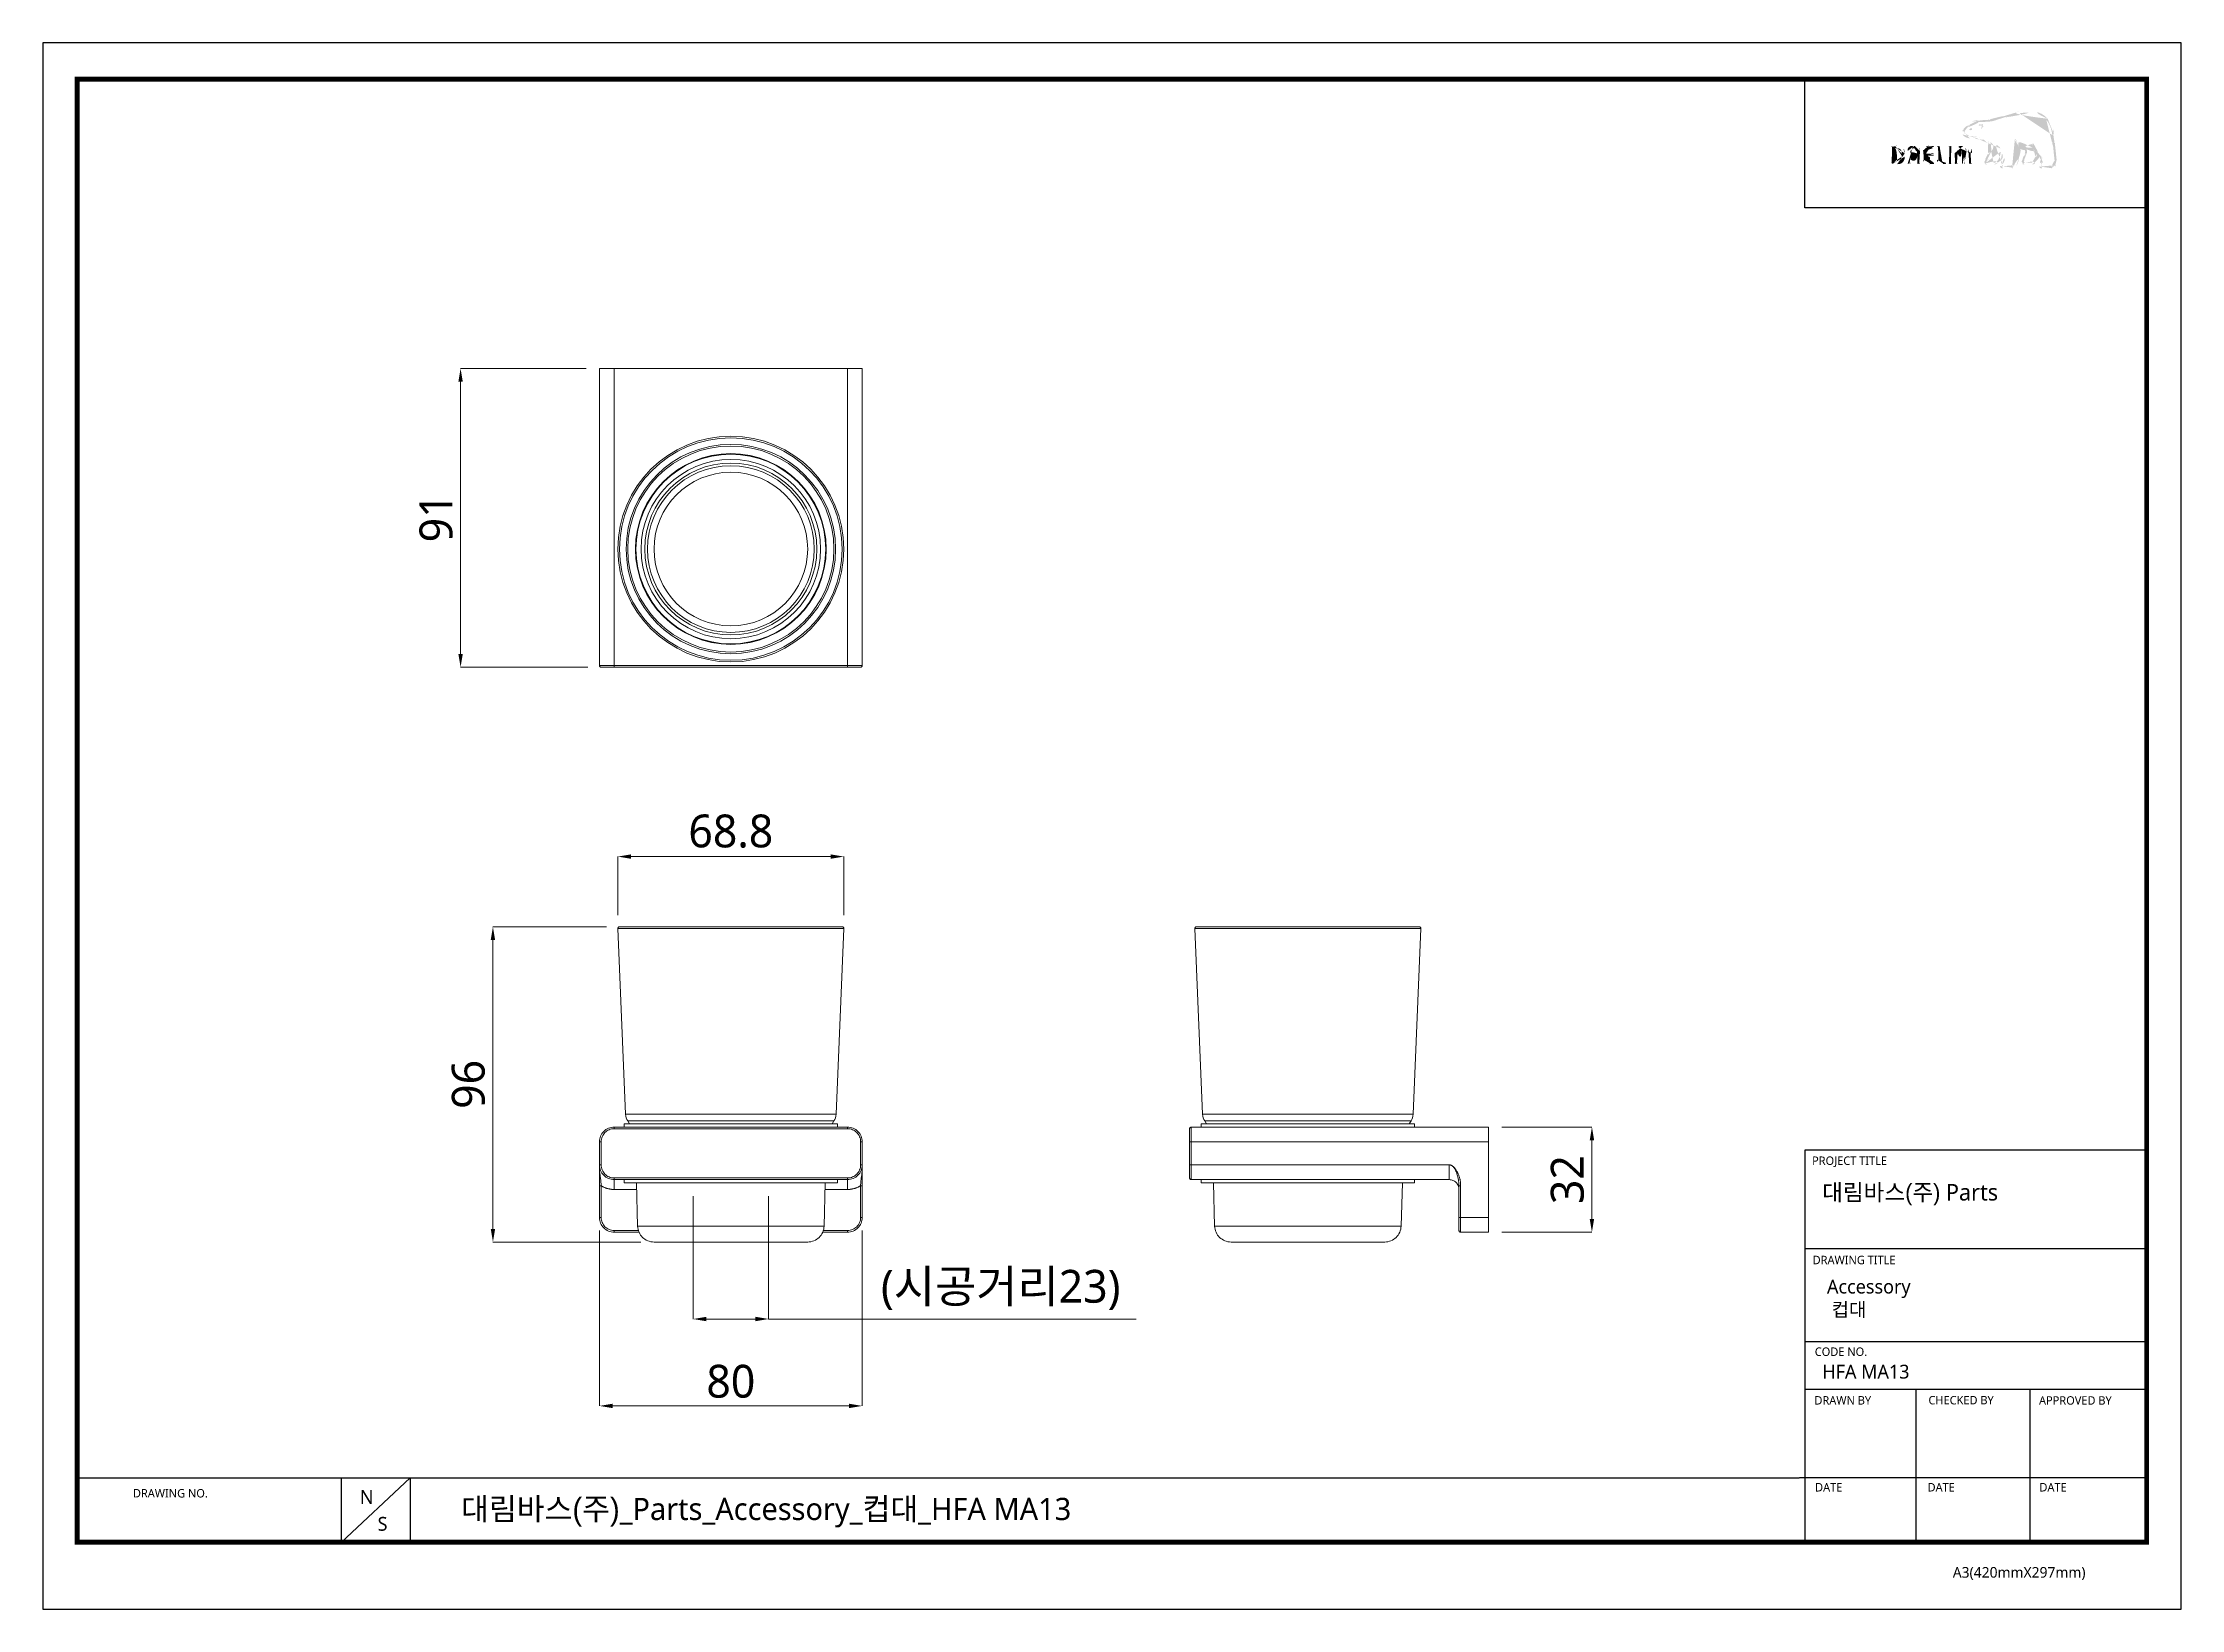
# Model space of a CAD drawing. Extents: x 16296680691 to 16296681342, y -37409617951 to -37409617474.
import ezdxf

# ---------------------------------------------------------------- set-up
doc = ezdxf.new("R2010")
doc.units = 0
doc.header["$LTSCALE"] = 10
doc.header["$MEASUREMENT"] = 0
doc.header["$PDMODE"] = 3
doc.header["$PDSIZE"] = -10
doc.layers.get('0').update_dxf_attribs({"linetype": 'CONTINUOUS'})
doc.layers.get('DEFPOINTS').update_dxf_attribs({"linetype": 'CONTINUOUS'})
doc.layers.add('02___PRT_ALL_AXES', color=7, linetype='CONTINUOUS')
doc.styles.add('Daelim Dimension', font='NanumGothic.ttf')
doc.dimstyles.new('DEFAULT', dxfattribs={"dimscale": 2, "dimtxt": 2, "dimasz": 2, "dimexe": 0, "dimexo": 2, "dimgap": 1, "dimtad": 1, "dimdec": 1, "dimzin": 9, "dimdsep": 46, "dimtxsty": 'Daelim Dimension', "dimcen": 0.5, "dimclrd": 252, "dimclre": 252, "dimclrt": 3, "dimadec": 1, "dimazin": 0, "dimtfac": 1, "dimtdec": 1, "dimtix": 1, "dimtmove": 0, "dimatfit": 3, "dimfxl": 0, "dimtolj": 1, "dimtzin": 1, "dimlwd": 9, "dimlwe": 9, "dimarcsym": 0})

msp = doc.modelspace()

# ---------------------------------------------------------------- texts
at = {"color": 5, "ltscale": 40, "style": 'Daelim Dimension'}
for s, height, p in [('PROJECT TITLE', 2.56901127, (16296681229.52783, -37409617815.290909)), ('DRAWING TITLE', 2.56901127, (16296681229.692539, -37409617845.526787)), ('CODE NO.', 2.5690113, (16296681230.336781, -37409617873.448776)), ('DRAWN BY', 2.5690113, (16296681230.23604, -37409617888.257172)), ('CHECKED BY', 2.5690113, (16296681264.946211, -37409617888.211609)), ('APPROVED BY', 2.56901127, (16296681298.609591, -37409617888.294594)), ('DRAWING NO.', 2.56901127, (16296680718.34115, -37409617916.555511)), ('DATE', 2.5690113, (16296681230.436689, -37409617914.735168)), ('DATE', 2.5690113, (16296681264.673031, -37409617914.735168)), ('DATE', 2.5690113, (16296681298.72773, -37409617914.735168)), ('A3(420mmX297mm)', 3.24237133, (16296681272.35331, -37409617940.978706))]:
    msp.add_text(s, height=height, dxfattribs=at).set_placement(p)
at = {"attachment_point": 1, "style": 'Daelim Dimension'}
for s, insert, char_height, width in [('{\\fGulim|b0|i0|c129|p50;대림바스(주)} Parts', (16296681232.58354, -37409617821.092743), 5.03600079, 80.93992813), (' Accessory\\P  컵대', (16296681232.627979, -37409617850.239182), 4.2041236, 70.7511006), ('HFA MA13', (16296681232.627979, -37409617876.130577), 4.2041236, 70.7511006), ('N', (16296680787.429131, -37409617914.298538), 4.204124, 5.86731056), ('S', (16296680792.83527, -37409617922.476059), 4.204124, 5.86731056)]:
    msp.add_mtext(s, dxfattribs=dict(at, insert=insert, char_height=char_height, width=width))
at = {"color": 2, "insert": (16296680818.240511, -37409617916.666946), "char_height": 6.75662715, "width": 323.90907206, "attachment_point": 1, "style": 'Daelim Dimension'}
msp.add_mtext('{\\fGulim|b0|i0|c129|p50;대림바스(주)}_Parts_Accessory_{\\fGulim|b0|i0|c129|p50;컵대}_HFA MA13', dxfattribs=at)

# ---------------------------------------------------------------- blocks, each defined once
blk = doc.blocks.new('*D0')
at = {"color": 5, "lineweight": 9}
for p, q in [((16296680856.36845, -37409617572.754227), (16296680818.091129, -37409617572.754227)), ((16296680818.091129, -37409617576.754227), (16296680818.091129, -37409617659.754227)), ((16296680856.86845, -37409617663.754227), (16296680818.091129, -37409617663.754227))]:
    blk.add_line(p, q, dxfattribs=at)
at = {"color": 5}
for points in [[(16296680817.424471, -37409617576.754227), (16296680818.757799, -37409617576.754227), (16296680818.091129, -37409617572.754227)], [(16296680817.424471, -37409617659.754227), (16296680818.757799, -37409617659.754227), (16296680818.091129, -37409617663.754227)]]:
    blk.add_solid(points, dxfattribs=at)
at = {"layer": 'DEFPOINTS', "color": 0}
for p in [(16296680860.36845, -37409617572.754227), (16296680818.091129, -37409617663.754227), (16296680860.86845, -37409617663.754227)]:
    blk.add_point(p, dxfattribs=at)
at = {"color": 7, "insert": (16296680810.647631, -37409617618.254219), "char_height": 10, "attachment_point": 5, "rotation": 90, "style": 'Daelim Dimension'}
blk.add_mtext('\\A1;91', dxfattribs=at)
blk = doc.blocks.new('*D1')
at = {"color": 5, "lineweight": 9}
for p, q in [((16296680862.48949, -37409617742.76735), (16296680827.93727, -37409617742.76735)), ((16296680827.93727, -37409617746.76735), (16296680827.93727, -37409617834.76735)), ((16296680872.97867, -37409617838.76735), (16296680827.93727, -37409617838.76735))]:
    blk.add_line(p, q, dxfattribs=at)
at = {"color": 5}
for points in [[(16296680827.2706, -37409617746.76735), (16296680828.60393, -37409617746.76735), (16296680827.93727, -37409617742.76735)], [(16296680827.2706, -37409617834.76735), (16296680828.60393, -37409617834.76735), (16296680827.93727, -37409617838.76735)]]:
    blk.add_solid(points, dxfattribs=at)
at = {"layer": 'DEFPOINTS', "color": 0}
for p in [(16296680866.48949, -37409617742.76735), (16296680827.93727, -37409617838.76735), (16296680876.97867, -37409617838.76735)]:
    blk.add_point(p, dxfattribs=at)
at = {"color": 7, "insert": (16296680820.49376, -37409617790.76734), "char_height": 10, "attachment_point": 5, "rotation": 90, "style": 'Daelim Dimension'}
blk.add_mtext('\\A1;96', dxfattribs=at)
blk = doc.blocks.new('*D2')
at = {"color": 5, "lineweight": 9}
for p, q in [((16296680865.98991, -37409617739.28794), (16296680865.98991, -37409617721.40218)), ((16296680869.98991, -37409617721.40218), (16296680930.74698, -37409617721.40218)), ((16296680934.74698, -37409617739.28794), (16296680934.74698, -37409617721.40218))]:
    blk.add_line(p, q, dxfattribs=at)
at = {"color": 5}
for points in [[(16296680869.98991, -37409617720.73551), (16296680869.98991, -37409617722.06884), (16296680865.98991, -37409617721.40218)], [(16296680930.74698, -37409617720.73551), (16296680930.74698, -37409617722.06884), (16296680934.74698, -37409617721.40218)]]:
    blk.add_solid(points, dxfattribs=at)
at = {"layer": 'DEFPOINTS', "color": 0}
for p in [(16296680934.74698, -37409617721.40218), (16296680865.98991, -37409617743.28794), (16296680934.74698, -37409617743.28794)]:
    blk.add_point(p, dxfattribs=at)
at = {"color": 7, "insert": (16296680900.36845, -37409617713.70117), "char_height": 10, "attachment_point": 5, "style": 'Daelim Dimension'}
blk.add_mtext('\\A1;68.8', dxfattribs=at)
blk = doc.blocks.new('*D3')
at = {"color": 5, "lineweight": 9}
for p, q in [((16296680860.36844, -37409617835.26734), (16296680860.36844, -37409617888.6757)), ((16296680940.36845, -37409617835.26734), (16296680940.36845, -37409617888.6757)), ((16296680864.36844, -37409617888.6757), (16296680936.36845, -37409617888.6757))]:
    blk.add_line(p, q, dxfattribs=at)
at = {"color": 5}
for points in [[(16296680864.36844, -37409617888.00904), (16296680864.36844, -37409617889.34237), (16296680860.36844, -37409617888.6757)], [(16296680936.36845, -37409617888.00904), (16296680936.36845, -37409617889.34237), (16296680940.36845, -37409617888.6757)]]:
    blk.add_solid(points, dxfattribs=at)
at = {"layer": 'DEFPOINTS', "color": 0}
for p in [(16296680860.36844, -37409617831.26734), (16296680940.36845, -37409617831.26734), (16296680940.36845, -37409617888.6757)]:
    blk.add_point(p, dxfattribs=at)
at = {"color": 7, "insert": (16296680900.36845, -37409617881.23222), "char_height": 10, "attachment_point": 5, "style": 'Daelim Dimension'}
blk.add_mtext('\\A1;80', dxfattribs=at)
blk = doc.blocks.new('*D4')
at = {"color": 5, "lineweight": 9}
for p, q in [((16296681135.02922, -37409617803.76735), (16296681162.50656, -37409617803.76735)), ((16296681162.50656, -37409617807.76735), (16296681162.50656, -37409617831.76735)), ((16296681135.02922, -37409617835.76735), (16296681162.50656, -37409617835.76735))]:
    blk.add_line(p, q, dxfattribs=at)
at = {"color": 5}
for points in [[(16296681161.83989, -37409617807.76735), (16296681163.17323, -37409617807.76735), (16296681162.50656, -37409617803.76735)], [(16296681161.83989, -37409617831.76735), (16296681163.17323, -37409617831.76735), (16296681162.50656, -37409617835.76735)]]:
    blk.add_solid(points, dxfattribs=at)
at = {"layer": 'DEFPOINTS', "color": 0}
for p in [(16296681131.02922, -37409617803.76735), (16296681131.02922, -37409617835.76735), (16296681162.50656, -37409617835.76735)]:
    blk.add_point(p, dxfattribs=at)
at = {"color": 7, "insert": (16296681155.0559, -37409617819.76734), "char_height": 10, "attachment_point": 5, "rotation": 90, "style": 'Daelim Dimension'}
blk.add_mtext('\\A1;32', dxfattribs=at)
blk = doc.blocks.new('*D5')
at = {"color": 5, "lineweight": 9}
for p, q in [((16296680888.86845, -37409617824.767326), (16296680888.86845, -37409617862.213127)), ((16296680911.86845, -37409617824.767326), (16296680911.86845, -37409617862.213127)), ((16296680892.86845, -37409617862.213127), (16296680907.86845, -37409617862.213127)), ((16296680911.86845, -37409617862.213127), (16296681023.74745, -37409617862.213127))]:
    blk.add_line(p, q, dxfattribs=at)
at = {"color": 5}
for points in [[(16296680892.86845, -37409617861.546463), (16296680892.86845, -37409617862.879791), (16296680888.86845, -37409617862.213127)], [(16296680907.86845, -37409617861.546463), (16296680907.86845, -37409617862.879791), (16296680911.86845, -37409617862.213127)]]:
    blk.add_solid(points, dxfattribs=at)
at = {"layer": 'DEFPOINTS', "color": 0}
for p in [(16296680888.86845, -37409617820.767326), (16296680911.86845, -37409617820.767326), (16296680911.86845, -37409617862.213127)]:
    blk.add_point(p, dxfattribs=at)
at = {"color": 7, "insert": (16296680982.52713, -37409617853.353317), "char_height": 10, "attachment_point": 5, "style": 'Daelim Dimension'}
blk.add_mtext('\\A1;(시공거리23)', dxfattribs=at)

# ---------------------------------------------------------------- dimensions: what is measured, and where the dimension line sits
at = {"color": 7}
for base, p1, p2, picture, middle in [((16296680818.091129, -37409617663.754227), (16296680860.368441, -37409617572.754211), (16296680860.868441, -37409617663.754211), '*D0', (16296680810.647631, -37409617618.254219)), ((16296680827.937269, -37409617838.767349), (16296680866.489479, -37409617742.767326), (16296680876.978661, -37409617838.767326), '*D1', (16296680820.493759, -37409617790.767342)), ((16296681162.506559, -37409617835.767349), (16296681131.029221, -37409617803.767326), (16296681131.029221, -37409617835.767326), '*D4', (16296681155.055901, -37409617819.767342))]:
    dim = msp.add_linear_dim(base=base, p1=p1, p2=p2, angle=90, dimstyle='DEFAULT', override={"dimtxt": 5, "dimclrd": 5, "dimclre": 5, "dimclrt": 7}, dxfattribs=at)
    dim.commit()
    dim.dimension.update_dxf_attribs({"geometry": picture, "text_midpoint": middle})
for base, p1, p2, picture, middle in [((16296680934.746981, -37409617721.402184), (16296680865.98991, -37409617743.287941), (16296680934.746981, -37409617743.287941), '*D2', (16296680900.36845, -37409617713.701172)), ((16296680940.36845, -37409617888.675697), (16296680860.368441, -37409617831.267342), (16296680940.36845, -37409617831.267342), '*D3', (16296680900.36845, -37409617881.232224))]:
    dim = msp.add_linear_dim(base=base, p1=p1, p2=p2, dimstyle='DEFAULT', override={"dimtxt": 5, "dimclrd": 5, "dimclre": 5, "dimclrt": 7}, dxfattribs=at)
    dim.commit()
    dim.dimension.update_dxf_attribs({"geometry": picture, "text_midpoint": middle})
dim = msp.add_linear_dim(base=(16296680911.86845, -37409617862.213127), p1=(16296680888.86845, -37409617820.767326), p2=(16296680911.86845, -37409617820.767326), text='(시공거리<>)', dimstyle='DEFAULT', override={"dimtxt": 5, "dimclrd": 5, "dimclre": 5, "dimclrt": 7}, dxfattribs=at)
dim.commit()
dim.dimension.update_dxf_attribs({"geometry": '*D5', "text_midpoint": (16296680982.52713, -37409617862.213127), "dimtype": 128})

# ---------------------------------------------------------------- hatches: boundary and pattern name
h = msp.add_hatch(color=5)
edge = h.paths.add_edge_path()
edge.add_spline(control_points=[(16296681301.24634, -37409617496.731857), (16296681298.909121, -37409617494.111191), (16296681295.269489, -37409617494.084396), (16296681292.62303, -37409617494.520538)], knot_values=[4, 4, 4, 4, 5, 5, 5, 5], degree=3, periodic=0)
edge.add_spline(control_points=[(16296681292.62303, -37409617494.520538), (16296681291.01333, -37409617494.787178), (16296681289.453199, -37409617495.320427), (16296681287.948589, -37409617495.829887)], knot_values=[5, 5, 5, 5, 6, 6, 6, 6], degree=3, periodic=0)
edge.add_spline(control_points=[(16296681287.948589, -37409617495.829887), (16296681286.69771, -37409617496.260048), (16296681285.393311, -37409617496.705101), (16296681284.090891, -37409617496.988579)], knot_values=[6, 6, 6, 6, 7, 7, 7, 7], degree=3, periodic=0)
edge.add_spline(control_points=[(16296681284.090891, -37409617496.988579), (16296681283.18891, -37409617497.178886), (16296681282.049049, -37409617497.183823), (16296681281.047939, -37409617497.188797)], knot_values=[7, 7, 7, 7, 8, 8, 8, 8], degree=3, periodic=0)
edge.add_spline(control_points=[(16296681281.047939, -37409617497.188797), (16296681281.04793, -37409617497.188797), (16296681280.09046, -37409617497.204659), (16296681280.09046, -37409617497.204659)], knot_values=[8.00001, 8.00001, 8.00001, 8.00001, 9, 9, 9, 9], degree=3, periodic=0)
edge.add_spline(control_points=[(16296681280.09046, -37409617497.204659), (16296681278.207211, -37409617497.250282), (16296681276.918671, -37409617497.901466), (16296681276.27836, -37409617499.139442)], knot_values=[9, 9, 9, 9, 10, 10, 10, 10], degree=3, periodic=0)
edge.add_spline(control_points=[(16296681276.27836, -37409617499.139442), (16296681276.27836, -37409617499.139442), (16296681276.246651, -37409617499.193962), (16296681276.246651, -37409617499.193962)], knot_values=[10.00001, 10.00001, 10.00001, 10.00001, 11, 11, 11, 11], degree=3, periodic=0)
edge.add_spline(control_points=[(16296681276.246651, -37409617499.193962), (16296681276.141581, -37409617499.373367), (16296681276.002819, -37409617499.529968), (16296681275.83828, -37409617499.682617)], knot_values=[11, 11, 11, 11, 12, 12, 12, 12], degree=3, periodic=0)
edge.add_spline(control_points=[(16296681275.83828, -37409617499.682617), (16296681275.66581, -37409617499.853111), (16296681275.48938, -37409617500.027557), (16296681275.36647, -37409617500.250572)], knot_values=[12, 12, 12, 12, 13, 13, 13, 13], degree=3, periodic=0)
edge.add_spline(control_points=[(16296681275.36647, -37409617500.250572), (16296681275.122641, -37409617500.673798), (16296681275.10083, -37409617501.102997), (16296681275.305019, -37409617501.494537)], knot_values=[13, 13, 13, 13, 14, 14, 14, 14], degree=3, periodic=0)
edge.add_spline(control_points=[(16296681275.305019, -37409617501.494537), (16296681275.709431, -37409617502.251793), (16296681276.8473, -37409617502.656181), (16296681277.52725, -37409617502.706741), (16296681277.52725, -37409617502.706741), (16296681278.540251, -37409617502.768188), (16296681278.540251, -37409617502.768188)], knot_values=[14, 14, 14, 14, 15, 15, 15, 16, 16, 16, 16], degree=3, periodic=0)
edge.add_spline(control_points=[(16296681278.540251, -37409617502.768188), (16296681279.6147, -37409617502.832626), (16296681280.956751, -37409617502.908928), (16296681281.75169, -37409617503.051666)], knot_values=[16, 16, 16, 16, 17, 17, 17, 17], degree=3, periodic=0)
edge.add_spline(control_points=[(16296681281.75169, -37409617503.051666), (16296681282.2572, -37409617503.141853), (16296681282.74288, -37409617503.298462), (16296681283.19486, -37409617503.503632)], knot_values=[17, 17, 17, 17, 18, 18, 18, 18], degree=3, periodic=0)
edge.add_spline(control_points=[(16296681283.19486, -37409617503.503632), (16296681283.218651, -37409617503.55323), (16296681283.619089, -37409617505.024139), (16296681283.53385, -37409617506.646713)], knot_values=[18, 18, 18, 18, 19, 19, 19, 19], degree=3, periodic=0)
edge.add_spline(control_points=[(16296681283.53385, -37409617506.646713), (16296681283.46644, -37409617508.126549), (16296681282.81028, -37409617508.638969), (16296681282.348391, -37409617509.01664)], knot_values=[19, 19, 19, 19, 20, 20, 20, 20], degree=3, periodic=0)
edge.add_spline(control_points=[(16296681282.348391, -37409617509.01664), (16296681282.34244, -37409617509.02356), (16296681281.88649, -37409617509.376442), (16296681281.85675, -37409617509.816528)], knot_values=[20, 20, 20, 20, 21, 21, 21, 21], degree=3, periodic=0)
edge.add_spline(control_points=[(16296681281.85675, -37409617509.816528), (16296681281.83297, -37409617510.052422), (16296681281.8964, -37409617510.266533), (16296681282.039129, -37409617510.414207)], knot_values=[21, 21, 21, 21, 22, 22, 22, 22], degree=3, periodic=0)
edge.add_spline(control_points=[(16296681282.039129, -37409617510.414207), (16296681282.195749, -37409617510.58567), (16296681282.427679, -37409617510.665947), (16296681282.73296, -37409617510.665947), (16296681282.73296, -37409617510.665947), (16296681284.774799, -37409617510.665947), (16296681284.774799, -37409617510.665947)], knot_values=[22, 22, 22, 22, 23, 23, 23, 24, 24, 24, 24], degree=3, periodic=0)
edge.add_spline(control_points=[(16296681284.774799, -37409617510.665947), (16296681286.449909, -37409617510.665947), (16296681287.159599, -37409617508.71035), (16296681287.33604, -37409617507.344498)], knot_values=[24, 24, 24, 24, 25, 25, 25, 25], degree=3, periodic=0)
edge.add_spline(control_points=[(16296681287.33604, -37409617507.344498), (16296681287.831619, -37409617508.322823), (16296681287.819731, -37409617509.427971), (16296681287.19133, -37409617510.127747)], knot_values=[25, 25, 25, 25, 26, 26, 26, 26], degree=3, periodic=0)
edge.add_spline(control_points=[(16296681287.19133, -37409617510.127747), (16296681287.191311, -37409617510.127747), (16296681286.64617, -37409617510.633263), (16296681286.707621, -37409617511.117943)], knot_values=[26.00001, 26.00001, 26.00001, 26.00001, 27, 27, 27, 27], degree=3, periodic=0)
edge.add_spline(control_points=[(16296681286.707621, -37409617511.117943), (16296681286.759159, -37409617511.629402), (16296681287.183399, -37409617511.832581), (16296681287.52635, -37409617511.832581), (16296681287.52635, -37409617511.832581), (16296681290.43845, -37409617511.832581), (16296681290.43845, -37409617511.832581)], knot_values=[27, 27, 27, 27, 28, 28, 28, 29, 29, 29, 29], degree=3, periodic=0)
edge.add_spline(control_points=[(16296681290.43845, -37409617511.832581), (16296681290.95188, -37409617511.832581), (16296681291.360241, -37409617511.598663), (16296681291.63183, -37409617511.153618)], knot_values=[29, 29, 29, 29, 30, 30, 30, 30], degree=3, periodic=0)
edge.add_spline(control_points=[(16296681291.63183, -37409617511.153618), (16296681292.82126, -37409617509.196053), (16296681292.88073, -37409617507.266197), (16296681292.62303, -37409617505.764526)], knot_values=[30, 30, 30, 30, 31, 31, 31, 31], degree=3, periodic=0)
edge.add_spline(control_points=[(16296681292.62303, -37409617505.764526), (16296681292.975889, -37409617505.835899), (16296681293.570589, -37409617505.944923), (16296681294.294161, -37409617506.023239)], knot_values=[31, 31, 31, 31, 32, 32, 32, 32], degree=3, periodic=0)
edge.add_spline(control_points=[(16296681294.294161, -37409617506.023239), (16296681294.33976, -37409617506.2304), (16296681294.42103, -37409617506.685387), (16296681294.42103, -37409617506.685387)], knot_values=[32, 32, 32, 32, 33, 33, 33, 33], degree=3, periodic=0)
edge.add_spline(control_points=[(16296681294.42103, -37409617506.685387), (16296681294.43688, -37409617506.860802), (16296681294.43688, -37409617507.016434), (16296681294.43688, -37409617507.163132)], knot_values=[33, 33, 33, 33, 34, 34, 34, 34], degree=3, periodic=0)
edge.add_spline(control_points=[(16296681294.43688, -37409617507.163132), (16296681294.43688, -37409617508.292084), (16296681293.93733, -37409617508.779716), (16296681293.65584, -37409617509.05529)], knot_values=[34, 34, 34, 34, 35, 35, 35, 35], degree=3, periodic=0)
edge.add_spline(control_points=[(16296681293.65584, -37409617509.05529), (16296681293.64592, -37409617509.057259), (16296681293.265301, -37409617509.444817), (16296681293.221701, -37409617509.770943)], knot_values=[35, 35, 35, 35, 36, 36, 36, 36], degree=3, periodic=0)
edge.add_spline(control_points=[(16296681293.221701, -37409617509.770943), (16296681293.221701, -37409617509.770943), (16296681293.14043, -37409617510.108932), (16296681293.431829, -37409617510.406273)], knot_values=[36.00001, 36.00001, 36.00001, 36.00001, 37, 37, 37, 37], degree=3, periodic=0)
edge.add_spline(control_points=[(16296681293.431829, -37409617510.406273), (16296681293.594379, -37409617510.575752), (16296681293.85408, -37409617510.665947), (16296681294.19702, -37409617510.665947), (16296681294.19702, -37409617510.665947), (16296681296.45495, -37409617510.665947), (16296681296.45495, -37409617510.665947)], knot_values=[37, 37, 37, 37, 38, 38, 38, 39, 39, 39, 39], degree=3, periodic=0)
edge.add_spline(control_points=[(16296681296.45495, -37409617510.665947), (16296681297.900089, -37409617510.665947), (16296681298.344139, -37409617508.880821), (16296681298.48687, -37409617507.962967)], knot_values=[39, 39, 39, 39, 40, 40, 40, 40], degree=3, periodic=0)
edge.add_spline(control_points=[(16296681298.48687, -37409617507.962967), (16296681298.746559, -37409617508.289093), (16296681299.037979, -37409617508.679611), (16296681299.214411, -37409617509.05529)], knot_values=[40, 40, 40, 40, 41, 41, 41, 41], degree=3, periodic=0)
edge.add_spline(control_points=[(16296681299.214411, -37409617509.05529), (16296681299.333349, -37409617509.30899), (16296681299.35317, -37409617509.592506), (16296681299.26199, -37409617509.859154)], knot_values=[41, 41, 41, 41, 42, 42, 42, 42], degree=3, periodic=0)
edge.add_spline(control_points=[(16296681299.26199, -37409617509.859154), (16296681299.11529, -37409617510.33786), (16296681298.50868, -37409617510.68084), (16296681298.633579, -37409617511.255722)], knot_values=[42, 42, 42, 42, 43, 43, 43, 43], degree=3, periodic=0)
edge.add_spline(control_points=[(16296681298.633579, -37409617511.255722), (16296681298.73864, -37409617511.698776), (16296681299.109341, -37409617511.832581), (16296681299.493919, -37409617511.832581), (16296681299.493919, -37409617511.832581), (16296681302.392151, -37409617511.832581), (16296681302.392151, -37409617511.832581)], knot_values=[43, 43, 43, 43, 44, 44, 44, 45, 45, 45, 45], degree=3, periodic=0)
edge.add_spline(control_points=[(16296681302.392151, -37409617511.832581), (16296681302.415951, -37409617511.832581), (16296681302.996759, -37409617511.839531), (16296681303.460649, -37409617511.343933)], knot_values=[45, 45, 45, 45, 46, 46, 46, 46], degree=3, periodic=0)
edge.add_spline(control_points=[(16296681303.460649, -37409617511.343933), (16296681303.896761, -37409617510.875099), (16296681304.06329, -37409617510.178299), (16296681303.96417, -37409617509.206932)], knot_values=[46, 46, 46, 46, 47, 47, 47, 47], degree=3, periodic=0)
edge.add_spline(control_points=[(16296681303.96417, -37409617509.206932), (16296681303.96417, -37409617509.206932), (16296681303.52607, -37409617505.413643), (16296681303.52607, -37409617505.413643)], knot_values=[0, 0, 0, 0, 1, 1, 1, 1], degree=3, periodic=0)
edge.add_spline(control_points=[(16296681303.52607, -37409617505.413643), (16296681303.36549, -37409617504.312462), (16296681303.33972, -37409617503.719719), (16296681303.31197, -37409617503.134918), (16296681303.31197, -37409617503.134918), (16296681303.206909, -37409617501.638222), (16296681303.206909, -37409617501.638222)], knot_values=[1, 1, 1, 1, 2, 2, 2, 3, 3, 3, 3], degree=3, periodic=0)
edge.add_spline(control_points=[(16296681303.206909, -37409617501.638222), (16296681302.986851, -37409617499.594421), (16296681302.32276, -37409617497.942108), (16296681301.24634, -37409617496.731857)], knot_values=[3, 3, 3, 3, 4, 4, 4, 4], degree=3, periodic=0)
edge = h.paths.add_edge_path(flags=16)
edge.add_spline(control_points=[(16296681284.209841, -37409617497.528793), (16296681285.549919, -37409617497.240356), (16296681286.864229, -37409617496.790329), (16296681288.13097, -37409617496.358223)], knot_values=[31, 31, 31, 31, 32, 32, 32, 32], degree=3, periodic=0)
edge.add_spline(control_points=[(16296681288.13097, -37409617496.358223), (16296681289.60981, -37409617495.850708), (16296681291.14813, -37409617495.327362), (16296681292.71817, -37409617495.063683)], knot_values=[32, 32, 32, 32, 33, 33, 33, 33], degree=3, periodic=0)
edge.add_spline(control_points=[(16296681292.71817, -37409617495.063683), (16296681295.22587, -37409617494.651337), (16296681298.663309, -37409617494.675148), (16296681300.822109, -37409617497.100578)], knot_values=[33, 33, 33, 33, 34, 34, 34, 34], degree=3, periodic=0)
edge.add_spline(control_points=[(16296681300.822109, -37409617497.100578), (16296681301.82321, -37409617498.223587), (16296681302.44171, -37409617499.771828), (16296681302.64986, -37409617501.696739), (16296681302.64986, -37409617501.696739), (16296681302.754919, -37409617503.161682), (16296681302.754919, -37409617503.161682)], knot_values=[34, 34, 34, 34, 35, 35, 35, 36, 36, 36, 36], degree=3, periodic=0)
edge.add_spline(control_points=[(16296681302.754919, -37409617503.161682), (16296681302.782669, -37409617503.753418), (16296681302.81638, -37409617504.364967), (16296681302.97299, -37409617505.488037), (16296681302.97299, -37409617505.488037), (16296681303.40712, -37409617509.269386), (16296681303.40712, -37409617509.269386)], knot_values=[36, 36, 36, 36, 37, 37, 37, 38, 38, 38, 38], degree=3, periodic=0)
edge.add_spline(control_points=[(16296681303.40712, -37409617509.269386), (16296681303.48245, -37409617510.054413), (16296681303.359541, -37409617510.616417), (16296681303.060209, -37409617510.956383)], knot_values=[38, 38, 38, 38, 39, 39, 39, 39], degree=3, periodic=0)
edge.add_spline(control_points=[(16296681303.060209, -37409617510.956383), (16296681302.77475, -37409617511.275528), (16296681302.415951, -37409617511.27951), (16296681302.392151, -37409617511.27951), (16296681302.392151, -37409617511.27951), (16296681299.54347, -37409617511.27951), (16296681299.54347, -37409617511.27951)], knot_values=[0, 0, 0, 0, 1, 1, 1, 2, 2, 2, 2], degree=3, periodic=0)
edge.add_spline(control_points=[(16296681299.54347, -37409617511.27951), (16296681299.36705, -37409617511.27951), (16296681299.23225, -37409617511.204178), (16296681299.23225, -37409617510.999977)], knot_values=[2, 2, 2, 2, 3, 3, 3, 3], degree=3, periodic=0)
edge.add_spline(control_points=[(16296681299.23225, -37409617510.999977), (16296681299.23225, -37409617510.70163), (16296681299.61286, -37409617510.456833), (16296681299.75758, -37409617510.073212)], knot_values=[3, 3, 3, 3, 4, 4, 4, 4], degree=3, periodic=0)
edge.add_spline(control_points=[(16296681299.75758, -37409617510.073212), (16296681299.91815, -37409617509.661903), (16296681299.900299, -37409617509.213852), (16296681299.71793, -37409617508.815422)], knot_values=[4, 4, 4, 4, 5, 5, 5, 5], degree=3, periodic=0)
edge.add_spline(control_points=[(16296681299.71793, -37409617508.815422), (16296681299.376961, -37409617508.100769), (16296681298.87145, -37409617507.534798), (16296681298.385771, -37409617506.987663)], knot_values=[5, 5, 5, 5, 6, 6, 6, 6], degree=3, periodic=0)
edge.add_spline(control_points=[(16296681298.385771, -37409617506.987663), (16296681297.69194, -37409617506.211578), (16296681296.95252, -37409617505.466187), (16296681296.90494, -37409617504.398697)], knot_values=[6, 6, 6, 6, 7, 7, 7, 7], degree=3, periodic=0)
edge.add_spline(control_points=[(16296681296.90494, -37409617504.398697), (16296681296.891069, -37409617504.246071), (16296681296.825649, -37409617504.096359), (16296681296.669041, -37409617504.101357)], knot_values=[7, 7, 7, 7, 8, 8, 8, 8], degree=3, periodic=0)
edge.add_spline(control_points=[(16296681296.669041, -37409617504.101357), (16296681296.520361, -37409617504.108269), (16296681296.4153, -37409617504.246071), (16296681296.42124, -37409617504.443291)], knot_values=[8, 8, 8, 8, 9, 9, 9, 9], degree=3, periodic=0)
edge.add_spline(control_points=[(16296681296.42124, -37409617504.443291), (16296681296.45495, -37409617504.850662), (16296681296.561991, -37409617505.221367), (16296681296.70076, -37409617505.557373)], knot_values=[9, 9, 9, 9, 10, 10, 10, 10], degree=3, periodic=0)
edge.add_spline(control_points=[(16296681296.70076, -37409617505.557373), (16296681294.825439, -37409617505.638649), (16296681292.942181, -37409617505.266968), (16296681292.4902, -37409617505.173813)], knot_values=[10, 10, 10, 10, 11, 11, 11, 11], degree=3, periodic=0)
edge.add_spline(control_points=[(16296681292.4902, -37409617505.173813), (16296681292.161131, -37409617503.829727), (16296681291.61993, -37409617502.960487), (16296681291.614, -37409617502.941673)], knot_values=[11, 11, 11, 11, 12, 12, 12, 12], degree=3, periodic=0)
edge.add_spline(control_points=[(16296681291.614, -37409617502.941673), (16296681291.528749, -37409617502.80587), (16296681291.386009, -37409617502.761269), (16296681291.28096, -37409617502.825684)], knot_values=[12, 12, 12, 12, 13, 13, 13, 13], degree=3, periodic=0)
edge.add_spline(control_points=[(16296681291.28096, -37409617502.825684), (16296681291.169941, -37409617502.892082), (16296681291.14813, -37409617503.051666), (16296681291.22942, -37409617503.182518)], knot_values=[13, 13, 13, 13, 14, 14, 14, 14], degree=3, periodic=0)
edge.add_spline(control_points=[(16296681291.22942, -37409617503.182518), (16296681291.251221, -37409617503.221153), (16296681293.48337, -37409617507.016434), (16296681291.156059, -37409617510.873123)], knot_values=[14, 14, 14, 14, 15, 15, 15, 15], degree=3, periodic=0)
edge.add_spline(control_points=[(16296681291.156059, -37409617510.873123), (16296681290.991529, -37409617511.149651), (16296681290.75761, -37409617511.27951), (16296681290.43845, -37409617511.27951), (16296681290.43845, -37409617511.27951), (16296681287.54022, -37409617511.27951), (16296681287.54022, -37409617511.27951)], knot_values=[15, 15, 15, 15, 16, 16, 16, 17, 17, 17, 17], degree=3, periodic=0)
edge.add_spline(control_points=[(16296681287.54022, -37409617511.27951), (16296681287.421289, -37409617511.27951), (16296681287.244841, -37409617511.194267), (16296681287.244841, -37409617510.999001)], knot_values=[17, 17, 17, 17, 18, 18, 18, 18], degree=3, periodic=0)
edge.add_spline(control_points=[(16296681287.244841, -37409617510.999001), (16296681287.244841, -37409617510.796799), (16296681287.524361, -37409617510.499413), (16296681287.524361, -37409617510.499413)], knot_values=[18, 18, 18, 18, 19, 19, 19, 19], degree=3, periodic=0)
edge.add_spline(control_points=[(16296681287.524361, -37409617510.499413), (16296681288.688009, -37409617509.196053), (16296681288.101231, -37409617507.168053), (16296681286.977221, -37409617505.825996)], knot_values=[19, 19, 19, 19, 20, 20, 20, 20], degree=3, periodic=0)
edge.add_spline(control_points=[(16296681286.977221, -37409617505.825996), (16296681285.888901, -37409617504.531509), (16296681284.114679, -37409617502.903969), (16296681281.846849, -37409617502.499603)], knot_values=[20, 20, 20, 20, 21, 21, 21, 21], degree=3, periodic=0)
edge.add_spline(control_points=[(16296681281.846849, -37409617502.499603), (16296681281.02812, -37409617502.356842), (16296681279.664261, -37409617502.275551), (16296681278.568001, -37409617502.214111), (16296681278.568001, -37409617502.214111), (16296681277.56888, -37409617502.156616), (16296681277.56888, -37409617502.156616)], knot_values=[21, 21, 21, 21, 22, 22, 22, 23, 23, 23, 23], degree=3, periodic=0)
edge.add_spline(control_points=[(16296681277.56888, -37409617502.156616), (16296681277.01185, -37409617502.112038), (16296681276.094009, -37409617501.773071), (16296681275.802601, -37409617501.23777)], knot_values=[23, 23, 23, 23, 24, 24, 24, 24], degree=3, periodic=0)
edge.add_spline(control_points=[(16296681275.802601, -37409617501.23777), (16296681275.67968, -37409617501.014771), (16296681275.695551, -37409617500.780884), (16296681275.856131, -37409617500.531113)], knot_values=[24, 24, 24, 24, 25, 25, 25, 25], degree=3, periodic=0)
edge.add_spline(control_points=[(16296681275.856131, -37409617500.531113), (16296681275.9473, -37409617500.366547), (16296681276.094009, -37409617500.22184), (16296681276.24069, -37409617500.075127)], knot_values=[25, 25, 25, 25, 26, 26, 26, 26], degree=3, periodic=0)
edge.add_spline(control_points=[(16296681276.24069, -37409617500.075127), (16296681276.41317, -37409617499.893738), (16296681276.58959, -37409617499.713364), (16296681276.732321, -37409617499.468521)], knot_values=[26, 26, 26, 26, 27, 27, 27, 27], degree=3, periodic=0)
edge.add_spline(control_points=[(16296681276.732321, -37409617499.468521), (16296681276.732321, -37409617499.468521), (16296681276.77593, -37409617499.394203), (16296681276.77593, -37409617499.394203)], knot_values=[27.00001, 27.00001, 27.00001, 27.00001, 28, 28, 28, 28], degree=3, periodic=0)
edge.add_spline(control_points=[(16296681276.77593, -37409617499.394203), (16296681277.32704, -37409617498.347504), (16296681278.435181, -37409617497.802338), (16296681280.110279, -37409617497.756737)], knot_values=[28, 28, 28, 28, 29, 29, 29, 29], degree=3, periodic=0)
edge.add_spline(control_points=[(16296681280.110279, -37409617497.756737), (16296681280.1103, -37409617497.756737), (16296681281.047939, -37409617497.746849), (16296681281.047939, -37409617497.746849)], knot_values=[29.00001, 29.00001, 29.00001, 29.00001, 30, 30, 30, 30], degree=3, periodic=0)
edge.add_spline(control_points=[(16296681281.047939, -37409617497.746849), (16296681282.07085, -37409617497.739868), (16296681283.248369, -37409617497.735947), (16296681284.209841, -37409617497.528793)], knot_values=[30, 30, 30, 30, 31, 31, 31, 31], degree=3, periodic=0)
edge = h.paths.add_edge_path(flags=0)
edge.add_spline(control_points=[(16296681281.452351, -37409617498.311813), (16296681281.64464, -37409617498.458519), (16296681281.771521, -37409617498.672592), (16296681281.737829, -37409617498.93232)], knot_values=[8, 8, 8, 8, 9, 9, 9, 9], degree=3, periodic=0)
edge.add_spline(control_points=[(16296681281.737829, -37409617498.93232), (16296681281.70015, -37409617499.305977), (16296681281.37702, -37409617499.706413), (16296681281.1332, -37409617499.829292)], knot_values=[7, 7, 7, 7, 8, 8, 8, 8], degree=3, periodic=0)
edge.add_spline(control_points=[(16296681281.1332, -37409617499.829292), (16296681281.047939, -37409617499.863007), (16296681280.938919, -37409617499.843193), (16296681280.90522, -37409617499.759941)], knot_values=[6, 6, 6, 6, 7, 7, 7, 7], degree=3, periodic=0)
edge.add_spline(control_points=[(16296681280.90522, -37409617499.759941), (16296681280.8636, -37409617499.676697), (16296681280.915131, -37409617499.572601), (16296681280.99641, -37409617499.523033)], knot_values=[5, 5, 5, 5, 6, 6, 6, 6], degree=3, periodic=0)
edge.add_spline(control_points=[(16296681280.99641, -37409617499.523033), (16296681281.1332, -37409617499.439789), (16296681281.33737, -37409617499.170174), (16296681281.36117, -37409617498.939232)], knot_values=[4, 4, 4, 4, 5, 5, 5, 5], degree=3, periodic=0)
edge.add_spline(control_points=[(16296681281.36117, -37409617498.939232), (16296681281.37702, -37409617498.799477), (16296681281.33737, -37409617498.687462), (16296681281.22438, -37409617498.6082)], knot_values=[3, 3, 3, 3, 4, 4, 4, 4], degree=3, periodic=0)
edge.add_spline(control_points=[(16296681281.22438, -37409617498.6082), (16296681280.925039, -37409617498.397072), (16296681280.576151, -37409617498.810341), (16296681280.54047, -37409617498.840134)], knot_values=[2, 2, 2, 2, 3, 3, 3, 3], degree=3, periodic=0)
edge.add_spline(control_points=[(16296681280.54047, -37409617498.840134), (16296681280.47703, -37409617498.911484), (16296681280.36799, -37409617498.929314), (16296681280.30654, -37409617498.870842)], knot_values=[1, 1, 1, 1, 2, 2, 2, 2], degree=3, periodic=0)
edge.add_spline(control_points=[(16296681280.30654, -37409617498.870842), (16296681280.229231, -37409617498.810341), (16296681280.243111, -37409617498.697403), (16296681280.30654, -37409617498.623047)], knot_values=[0, 0, 0, 0, 1, 1, 1, 1], degree=3, periodic=0)
edge.add_spline(control_points=[(16296681280.30654, -37409617498.623047), (16296681280.4909, -37409617498.422836), (16296681280.99641, -37409617497.997597), (16296681281.452351, -37409617498.311813)], knot_values=[9, 9, 9, 9, 10, 10, 10, 10], degree=3, periodic=0)
edge = h.paths.add_edge_path(flags=16)
edge.add_spline(control_points=[(16296681284.05719, -37409617506.672478), (16296681284.114679, -37409617505.499893), (16296681283.942221, -37409617504.424477), (16296681283.81336, -37409617503.829727), (16296681283.81336, -37409617503.829727), (16296681285.63516, -37409617504.871483), (16296681286.96533, -37409617506.741829)], knot_values=[5, 5, 5, 5, 6, 6, 6, 7, 7, 7, 7], degree=3, periodic=0)
edge.add_spline(control_points=[(16296681286.96533, -37409617506.741829), (16296681286.864229, -37409617507.534798), (16296681286.42017, -37409617510.144623), (16296681284.774799, -37409617510.144623), (16296681284.774799, -37409617510.144623), (16296681282.73296, -37409617510.144623), (16296681282.73296, -37409617510.144623)], knot_values=[0, 0, 0, 0, 1, 1, 1, 2, 2, 2, 2], degree=3, periodic=0)
edge.add_spline(control_points=[(16296681282.73296, -37409617510.144623), (16296681282.576349, -37409617510.144623), (16296681282.403891, -37409617510.01873), (16296681282.403891, -37409617509.823448)], knot_values=[2, 2, 2, 2, 3, 3, 3, 3], degree=3, periodic=0)
edge.add_spline(control_points=[(16296681282.403891, -37409617509.823448), (16296681282.403891, -37409617509.626198), (16296681282.657631, -37409617509.42894), (16296681282.681431, -37409617509.421043)], knot_values=[3, 3, 3, 3, 4, 4, 4, 4], degree=3, periodic=0)
edge.add_spline(control_points=[(16296681282.681431, -37409617509.421043), (16296681283.19486, -37409617509.012657), (16296681283.971939, -37409617508.384262), (16296681284.05719, -37409617506.672478)], knot_values=[4, 4, 4, 4, 5, 5, 5, 5], degree=3, periodic=0)
edge = h.paths.add_edge_path(flags=0)
edge.add_spline(control_points=[(16296681278.322201, -37409617499.713364), (16296681278.322201, -37409617499.713364), (16296681278.387609, -37409617499.744087), (16296681278.29245, -37409617499.856071)], knot_values=[1.00001, 1.00001, 1.00001, 1.00001, 2, 2, 2, 2], degree=3, periodic=0)
edge.add_spline(control_points=[(16296681278.29245, -37409617499.856071), (16296681278.04664, -37409617500.201019), (16296681277.796869, -37409617500.277367), (16296681277.79685, -37409617500.277367)], knot_values=[2, 2, 2, 2, 2.99999, 2.99999, 2.99999, 2.99999], degree=3, periodic=0)
edge.add_spline(control_points=[(16296681277.79685, -37409617500.277367), (16296681277.79685, -37409617500.277367), (16296681277.612499, -37409617500.342773), (16296681277.507429, -37409617500.217857)], knot_values=[3.00001, 3.00001, 3.00001, 3.00001, 4, 4, 4, 4], degree=3, periodic=0)
edge.add_spline(control_points=[(16296681277.507429, -37409617500.217857), (16296681277.29928, -37409617499.972069), (16296681277.28739, -37409617499.832298), (16296681277.28739, -37409617499.832298), (16296681277.28739, -37409617499.832298), (16296681277.26955, -37409617499.727211), (16296681277.374611, -37409617499.703453)], knot_values=[4, 4, 4, 4, 5, 5, 5, 6, 6, 6, 6], degree=3, periodic=0)
edge.add_spline(control_points=[(16296681278.322201, -37409617499.713364), (16296681277.796869, -37409617499.510139), (16296681277.37462, -37409617499.703407), (16296681277.374611, -37409617499.703453)], knot_values=[0.00001, 0.00001, 0.00001, 0.00001, 1, 1, 1, 1], degree=3, periodic=0)
edge = h.paths.add_edge_path(flags=16)
edge.add_spline(control_points=[(16296681294.855169, -37409617506.066841), (16296681295.49349, -37409617506.114403), (16296681296.292391, -37409617506.143158), (16296681296.9783, -37409617506.101547)], knot_values=[6, 6, 6, 6, 7, 7, 7, 7], degree=3, periodic=0)
edge.add_spline(control_points=[(16296681296.9783, -37409617506.101547), (16296681297.239969, -37409617506.511902), (16296681297.676081, -37409617507.027313), (16296681298.011101, -37409617507.413887)], knot_values=[7, 7, 7, 7, 8, 8, 8, 8], degree=3, periodic=0)
edge.add_spline(control_points=[(16296681298.011101, -37409617507.413887), (16296681298.005159, -37409617507.446579), (16296681297.82873, -37409617510.144623), (16296681296.45495, -37409617510.144623)], knot_values=[9, 9, 9, 9, 10, 10, 10, 10], degree=3, periodic=0)
edge.add_spline(control_points=[(16296681296.45495, -37409617510.144623), (16296681296.45495, -37409617510.144623), (16296681294.131611, -37409617510.144623), (16296681294.131611, -37409617510.144623)], knot_values=[0, 0, 0, 0, 1, 1, 1, 1], degree=3, periodic=0)
edge.add_spline(control_points=[(16296681294.131611, -37409617510.144623), (16296681293.949221, -37409617510.144623), (16296681293.812441, -37409617510.002823), (16296681293.812441, -37409617509.823448)], knot_values=[1, 1, 1, 1, 2, 2, 2, 2], degree=3, periodic=0)
edge.add_spline(control_points=[(16296681293.812441, -37409617509.823448), (16296681293.812441, -37409617509.649986), (16296681294.00672, -37409617509.437889), (16296681294.020599, -37409617509.42894)], knot_values=[2, 2, 2, 2, 3, 3, 3, 3], degree=3, periodic=0)
edge.add_spline(control_points=[(16296681294.020599, -37409617509.42894), (16296681294.498341, -37409617508.970016), (16296681294.978069, -37409617508.343628), (16296681294.978069, -37409617507.173027)], knot_values=[3, 3, 3, 3, 4, 4, 4, 4], degree=3, periodic=0)
edge.add_spline(control_points=[(16296681294.978069, -37409617507.173027), (16296681294.978069, -37409617507.004509), (16296681294.968161, -37409617506.821136), (16296681294.94438, -37409617506.630836)], knot_values=[4, 4, 4, 4, 5, 5, 5, 5], degree=3, periodic=0)
edge.add_spline(control_points=[(16296681294.94438, -37409617506.630836), (16296681294.94438, -37409617506.630836), (16296681294.882919, -37409617506.291862), (16296681294.855169, -37409617506.066841)], knot_values=[5.00001, 5.00001, 5.00001, 5.00001, 6, 6, 6, 6], degree=3, periodic=0)
h = msp.add_hatch(color=5)
edge = h.paths.add_edge_path()
edge.add_spline(control_points=[(16296681257.732349, -37409617507.281372), (16296681257.732349, -37409617505.769493), (16296681256.926029, -37409617504.967377), (16296681255.40016, -37409617504.967377)], knot_values=[7, 7, 7, 7, 8, 8, 8, 8], degree=3, periodic=0)
edge.add_spline(control_points=[(16296681255.40016, -37409617504.967377), (16296681254.841261, -37409617504.967377), (16296681254.13328, -37409617505.000969), (16296681253.903, -37409617505.039467)], knot_values=[0, 0, 0, 0, 1, 1, 1, 1], degree=3, periodic=0)
edge.add_spline(control_points=[(16296681253.903, -37409617505.039467), (16296681253.759159, -37409617505.064651), (16296681253.665359, -37409617505.171059), (16296681253.665359, -37409617505.315231), (16296681253.665359, -37409617505.315231), (16296681253.665359, -37409617510.211983), (16296681253.665359, -37409617510.211983)], knot_values=[1, 1, 1, 1, 2, 2, 2, 3, 3, 3, 3], degree=3, periodic=0)
edge.add_spline(control_points=[(16296681253.665359, -37409617510.211983), (16296681253.665359, -37409617510.364571), (16296681253.759159, -37409617510.466057), (16296681253.912439, -37409617510.499657)], knot_values=[3, 3, 3, 3, 4, 4, 4, 4], degree=3, periodic=0)
edge.add_spline(control_points=[(16296681253.912439, -37409617510.499657), (16296681254.13328, -37409617510.528374), (16296681254.836361, -37409617510.564774), (16296681255.40016, -37409617510.564774)], knot_values=[4, 4, 4, 4, 5, 5, 5, 5], degree=3, periodic=0)
edge.add_spline(control_points=[(16296681255.40016, -37409617510.564774), (16296681256.926029, -37409617510.564774), (16296681257.732349, -37409617509.763344), (16296681257.732349, -37409617508.247978), (16296681257.732349, -37409617508.247978), (16296681257.732349, -37409617507.281372), (16296681257.732349, -37409617507.281372)], knot_values=[5, 5, 5, 5, 6, 6, 6, 7, 7, 7, 7], degree=3, periodic=0)
edge = h.paths.add_edge_path(flags=16)
edge.add_spline(control_points=[(16296681255.39525, -37409617505.72261), (16296681256.412621, -37409617505.72261), (16296681256.86618, -37409617506.206253), (16296681256.86618, -37409617507.281372), (16296681256.86618, -37409617507.281372), (16296681256.86618, -37409617507.523003), (16296681256.86618, -37409617507.764679)], knot_values=[4, 4, 4, 4, 5, 5, 5, 5.5, 5.5, 5.5, 5.5], degree=3, periodic=0)
edge.add_spline(control_points=[(16296681256.86618, -37409617507.764679), (16296681256.86618, -37409617508.00631), (16296681256.86618, -37409617508.247978), (16296681256.86618, -37409617508.247978)], knot_values=[5.5, 5.5, 5.5, 5.5, 6, 6, 6, 6], degree=3, periodic=0)
edge.add_spline(control_points=[(16296681256.86618, -37409617508.247978), (16296681256.86618, -37409617509.29789), (16296681256.38393, -37409617509.810249), (16296681255.40016, -37409617509.810249)], knot_values=[0, 0, 0, 0, 1, 1, 1, 1], degree=3, periodic=0)
edge.add_spline(control_points=[(16296681255.40016, -37409617509.810249), (16296681255.40015, -37409617509.810249), (16296681254.723669, -37409617509.799026), (16296681254.54833, -37409617509.792053), (16296681254.54833, -37409617509.792053), (16296681254.54833, -37409617505.763901), (16296681254.54833, -37409617505.763901)], knot_values=[1.00001, 1.00001, 1.00001, 1.00001, 2, 2, 2, 3, 3, 3, 3], degree=3, periodic=0)
edge.add_spline(control_points=[(16296681254.54833, -37409617505.763901), (16296681254.9011, -37409617505.726784), (16296681255.39525, -37409617505.72261), (16296681255.39525, -37409617505.72261)], knot_values=[3, 3, 3, 3, 4, 4, 4, 4], degree=3, periodic=0)
h = msp.add_hatch(color=5)
edge = h.paths.add_edge_path()
edge.add_spline(control_points=[(16296681262.37958, -37409617506.544327), (16296681262.37958, -37409617505.453827), (16296681261.85428, -37409617504.967377), (16296681260.68573, -37409617504.967377)], knot_values=[13, 13, 13, 13, 14, 14, 14, 14], degree=3, periodic=0)
edge.add_spline(control_points=[(16296681260.68573, -37409617504.967377), (16296681260.68572, -37409617504.967377), (16296681260.25878, -37409617504.967377), (16296681260.25878, -37409617504.967377)], knot_values=[0.00001, 0.00001, 0.00001, 0.00001, 1, 1, 1, 1], degree=3, periodic=0)
edge.add_spline(control_points=[(16296681260.25878, -37409617504.967377), (16296681259.090231, -37409617504.967377), (16296681258.574369, -37409617505.453827), (16296681258.574369, -37409617506.544327), (16296681258.574369, -37409617506.544327), (16296681258.574369, -37409617510.276398), (16296681258.574369, -37409617510.276398)], knot_values=[1, 1, 1, 1, 2, 2, 2, 3, 3, 3, 3], degree=3, periodic=0)
edge.add_spline(control_points=[(16296681258.574369, -37409617510.276398), (16296681258.574369, -37409617510.40728), (16296681258.675171, -37409617510.514374), (16296681258.80711, -37409617510.514374)], knot_values=[3, 3, 3, 3, 4, 4, 4, 4], degree=3, periodic=0)
edge.add_spline(control_points=[(16296681258.80711, -37409617510.514374), (16296681258.80711, -37409617510.514374), (16296681259.214821, -37409617510.514374), (16296681259.214821, -37409617510.514374)], knot_values=[4.00001, 4.00001, 4.00001, 4.00001, 5, 5, 5, 5], degree=3, periodic=0)
edge.add_spline(control_points=[(16296681259.214821, -37409617510.514374), (16296681259.35165, -37409617510.514374), (16296681259.44754, -37409617510.386978), (16296681259.44754, -37409617510.276398), (16296681259.44754, -37409617510.276398), (16296681259.44754, -37409617509.739357), (16296681259.44754, -37409617509.191399)], knot_values=[5, 5, 5, 5, 6, 6, 6, 6.5, 6.5, 6.5, 6.5], degree=3, periodic=0)
edge.add_spline(control_points=[(16296681259.44754, -37409617509.191399), (16296681259.44754, -37409617508.64344), (16296681259.44754, -37409617508.084541), (16296681259.44754, -37409617508.04081), (16296681259.44754, -37409617508.04081), (16296681261.50606, -37409617508.04081), (16296681261.50606, -37409617508.04081)], knot_values=[6.5, 6.5, 6.5, 6.5, 7, 7, 7, 8, 8, 8, 8], degree=3, periodic=0)
edge.add_spline(control_points=[(16296681261.50606, -37409617508.04081), (16296681261.50606, -37409617508.128258), (16296681261.50606, -37409617510.276398), (16296681261.50606, -37409617510.276398)], knot_values=[8, 8, 8, 8, 9, 9, 9, 9], degree=3, periodic=0)
edge.add_spline(control_points=[(16296681261.50606, -37409617510.276398), (16296681261.50606, -37409617510.41217), (16296681261.611759, -37409617510.514374), (16296681261.7367, -37409617510.514374)], knot_values=[9, 9, 9, 9, 10, 10, 10, 10], degree=3, periodic=0)
edge.add_spline(control_points=[(16296681261.7367, -37409617510.514374), (16296681261.7367, -37409617510.514374), (16296681262.14686, -37409617510.514374), (16296681262.14686, -37409617510.514374)], knot_values=[10.00001, 10.00001, 10.00001, 10.00001, 11, 11, 11, 11], degree=3, periodic=0)
edge.add_spline(control_points=[(16296681262.14686, -37409617510.514374), (16296681262.283689, -37409617510.514374), (16296681262.37958, -37409617510.382072), (16296681262.37958, -37409617510.276398), (16296681262.37958, -37409617510.276398), (16296681262.37958, -37409617506.544327), (16296681262.37958, -37409617506.544327)], knot_values=[11, 11, 11, 11, 12, 12, 12, 13, 13, 13, 13], degree=3, periodic=0)
edge = h.paths.add_edge_path(flags=16)
edge.add_spline(control_points=[(16296681259.44754, -37409617506.544327), (16296681259.44754, -37409617505.852783), (16296681259.644581, -37409617505.738701), (16296681260.25878, -37409617505.738701)], knot_values=[2, 2, 2, 2, 3, 3, 3, 3], degree=3, periodic=0)
edge.add_spline(control_points=[(16296681260.25878, -37409617505.738701), (16296681260.25878, -37409617505.738701), (16296681260.68573, -37409617505.738701), (16296681260.68573, -37409617505.738701)], knot_values=[3.00001, 3.00001, 3.00001, 3.00001, 4, 4, 4, 4], degree=3, periodic=0)
edge.add_spline(control_points=[(16296681260.68573, -37409617505.738701), (16296681261.302389, -37409617505.738701), (16296681261.50606, -37409617505.852783), (16296681261.50606, -37409617506.544327)], knot_values=[4, 4, 4, 4, 5, 5, 5, 5], degree=3, periodic=0)
edge.add_spline(control_points=[(16296681261.50606, -37409617506.544327), (16296681261.50606, -37409617506.54435), (16296681261.50606, -37409617507.207878), (16296681261.50606, -37409617507.272949)], knot_values=[5.00001, 5.00001, 5.00001, 5.00001, 6, 6, 6, 6], degree=3, periodic=0)
edge.add_spline(control_points=[(16296681261.50606, -37409617507.272949), (16296681261.50606, -37409617507.272949), (16296681259.44754, -37409617507.272949), (16296681259.44754, -37409617507.272949)], knot_values=[0, 0, 0, 0, 1, 1, 1, 1], degree=3, periodic=0)
edge.add_spline(control_points=[(16296681259.44754, -37409617507.272949), (16296681259.44754, -37409617507.207878), (16296681259.44754, -37409617506.544327), (16296681259.44754, -37409617506.544327)], knot_values=[1, 1, 1, 1, 2, 2, 2, 2], degree=3, periodic=0)
h = msp.add_hatch(color=5)
edge = h.paths.add_edge_path()
edge.add_spline(control_points=[(16296681264.185249, -37409617507.281372), (16296681264.185249, -37409617507.210663), (16296681264.185249, -37409617506.394569), (16296681264.185249, -37409617506.394569)], knot_values=[14, 14, 14, 14, 15, 15, 15, 15], degree=3, periodic=0)
edge.add_spline(control_points=[(16296681264.185249, -37409617506.394569), (16296681264.185249, -37409617505.979477), (16296681264.185249, -37409617505.752724), (16296681264.993679, -37409617505.752724), (16296681264.993679, -37409617505.752724), (16296681265.395611, -37409617505.753578), (16296681265.79756, -37409617505.754448)], knot_values=[15, 15, 15, 15, 16, 16, 16, 16.5, 16.5, 16.5, 16.5], degree=3, periodic=0)
edge.add_spline(control_points=[(16296681265.79756, -37409617505.754448), (16296681266.199499, -37409617505.755333), (16296681266.60144, -37409617505.756203), (16296681266.60144, -37409617505.756203), (16296681266.60144, -37409617505.756203), (16296681266.60144, -37409617505.573883), (16296681266.60144, -37409617505.391548)], knot_values=[16.5, 16.5, 16.5, 16.5, 17, 17, 17, 17.5, 17.5, 17.5, 17.5], degree=3, periodic=0)
edge.add_spline(control_points=[(16296681266.60144, -37409617505.391548), (16296681266.60144, -37409617505.209213), (16296681266.60144, -37409617505.026863), (16296681266.60144, -37409617505.026863)], knot_values=[17.5, 17.5, 17.5, 17.5, 18, 18, 18, 18], degree=3, periodic=0)
edge.add_spline(control_points=[(16296681266.60144, -37409617505.026863), (16296681266.601431, -37409617505.026863), (16296681266.438351, -37409617505.011467), (16296681266.438351, -37409617505.011467)], knot_values=[18.00001, 18.00001, 18.00001, 18.00001, 19, 19, 19, 19], degree=3, periodic=0)
edge.add_spline(control_points=[(16296681266.438351, -37409617505.011467), (16296681266.112181, -37409617504.984154), (16296681265.391939, -37409617504.967377), (16296681264.984579, -37409617504.967377)], knot_values=[19, 19, 19, 19, 20, 20, 20, 20], degree=3, periodic=0)
edge.add_spline(control_points=[(16296681264.984579, -37409617504.967377), (16296681263.852091, -37409617504.967377), (16296681263.304729, -37409617505.431419), (16296681263.304729, -37409617506.394569)], knot_values=[20, 20, 20, 20, 21, 21, 21, 21], degree=3, periodic=0)
edge.add_spline(control_points=[(16296681263.304729, -37409617506.394569), (16296681263.304729, -37409617506.394569), (16296681263.304729, -37409617509.139687), (16296681263.304729, -37409617509.139687)], knot_values=[0, 0, 0, 0, 1, 1, 1, 1], degree=3, periodic=0)
edge.add_spline(control_points=[(16296681263.304729, -37409617509.139687), (16296681263.304729, -37409617510.099297), (16296681263.852091, -37409617510.564774), (16296681264.984579, -37409617510.564774)], knot_values=[1, 1, 1, 1, 2, 2, 2, 2], degree=3, periodic=0)
edge.add_spline(control_points=[(16296681264.984579, -37409617510.564774), (16296681265.485741, -37409617510.564774), (16296681266.16258, -37409617510.554993), (16296681266.438351, -37409617510.528374)], knot_values=[2, 2, 2, 2, 3, 3, 3, 3], degree=3, periodic=0)
edge.add_spline(control_points=[(16296681266.438351, -37409617510.528374), (16296681266.438351, -37409617510.528374), (16296681266.562941, -37409617510.51786), (16296681266.562941, -37409617510.51786)], knot_values=[3.00001, 3.00001, 3.00001, 3.00001, 3.99999, 3.99999, 3.99999, 3.99999], degree=3, periodic=0)
edge.add_spline(control_points=[(16296681266.562941, -37409617510.51786), (16296681266.562941, -37409617510.51786), (16296681266.562941, -37409617510.51786), (16296681266.562941, -37409617510.51786), (16296681266.562941, -37409617510.51786), (16296681266.601431, -37409617510.514374), (16296681266.60144, -37409617510.514374)], knot_values=[3.99999, 3.99999, 3.99999, 3.99999, 4, 4, 4, 4.99999, 4.99999, 4.99999, 4.99999], degree=3, periodic=0)
edge.add_spline(control_points=[(16296681266.60144, -37409617510.514374), (16296681266.60144, -37409617510.514374), (16296681266.60144, -37409617510.514374), (16296681266.60144, -37409617510.514374), (16296681266.60144, -37409617510.514374), (16296681266.60144, -37409617510.330101), (16296681266.60144, -37409617510.145859)], knot_values=[4.99999, 4.99999, 4.99999, 4.99999, 5, 5, 5, 5.5, 5.5, 5.5, 5.5], degree=3, periodic=0)
edge.add_spline(control_points=[(16296681266.60144, -37409617510.145859), (16296681266.60144, -37409617509.961609), (16296681266.60144, -37409617509.777328), (16296681266.60144, -37409617509.777328), (16296681266.60144, -37409617509.777328), (16296681264.993679, -37409617509.777328), (16296681264.993679, -37409617509.777328)], knot_values=[5.5, 5.5, 5.5, 5.5, 6, 6, 6, 7, 7, 7, 7], degree=3, periodic=0)
edge.add_spline(control_points=[(16296681264.993679, -37409617509.777328), (16296681264.185249, -37409617509.777328), (16296681264.185249, -37409617509.551971), (16296681264.185249, -37409617509.139687), (16296681264.185249, -37409617509.139687), (16296681264.185249, -37409617508.118477), (16296681264.185249, -37409617508.037987)], knot_values=[7, 7, 7, 7, 8, 8, 8, 9, 9, 9, 9], degree=3, periodic=0)
edge.add_spline(control_points=[(16296681264.185249, -37409617508.037987), (16296681264.264339, -37409617508.037987), (16296681266.356449, -37409617508.037987), (16296681266.356449, -37409617508.037987)], knot_values=[9, 9, 9, 9, 10, 10, 10, 10], degree=3, periodic=0)
edge.add_spline(control_points=[(16296681266.356449, -37409617508.037987), (16296681266.48595, -37409617508.037987), (16296681266.60144, -37409617507.935081), (16296681266.60144, -37409617507.802803)], knot_values=[10, 10, 10, 10, 11, 11, 11, 11], degree=3, periodic=0)
edge.add_spline(control_points=[(16296681266.60144, -37409617507.802803), (16296681266.60144, -37409617507.802803), (16296681266.60144, -37409617507.529839), (16296681266.60144, -37409617507.529839)], knot_values=[11.00001, 11.00001, 11.00001, 11.00001, 12, 12, 12, 12], degree=3, periodic=0)
edge.add_spline(control_points=[(16296681266.60144, -37409617507.529839), (16296681266.60144, -37409617507.392647), (16296681266.48595, -37409617507.281372), (16296681266.356449, -37409617507.281372), (16296681266.356449, -37409617507.281372), (16296681264.264339, -37409617507.281372), (16296681264.185249, -37409617507.281372)], knot_values=[12, 12, 12, 12, 13, 13, 13, 14, 14, 14, 14], degree=3, periodic=0)
h = msp.add_hatch(color=5)
edge = h.paths.add_edge_path()
edge.add_spline(control_points=[(16296681269.149891, -37409617509.777328), (16296681268.398849, -37409617509.777328), (16296681268.398849, -37409617509.493156), (16296681268.398849, -37409617509.218803), (16296681268.398849, -37409617509.218803), (16296681268.398849, -37409617505.262016), (16296681268.398849, -37409617505.262016)], knot_values=[9, 9, 9, 9, 10, 10, 10, 11, 11, 11, 11], degree=3, periodic=0)
edge.add_spline(control_points=[(16296681268.398849, -37409617505.262016), (16296681268.398849, -37409617505.129066), (16296681268.28616, -37409617505.014259), (16296681268.15177, -37409617505.014259)], knot_values=[11, 11, 11, 11, 12, 12, 12, 12], degree=3, periodic=0)
edge.add_spline(control_points=[(16296681268.15177, -37409617505.014259), (16296681268.15176, -37409617505.014259), (16296681267.777321, -37409617505.014259), (16296681267.777309, -37409617505.014259)], knot_values=[12.00001, 12.00001, 12.00001, 12.00001, 12.99999, 12.99999, 12.99999, 12.99999], degree=3, periodic=0)
edge.add_spline(control_points=[(16296681267.777309, -37409617505.014259), (16296681267.64082, -37409617505.014259), (16296681267.52323, -37409617505.129066), (16296681267.52323, -37409617505.262016), (16296681267.52323, -37409617505.262016), (16296681267.52323, -37409617509.139687), (16296681267.52323, -37409617509.139687)], knot_values=[0, 0, 0, 0, 1, 1, 1, 2, 2, 2, 2], degree=3, periodic=0)
edge.add_spline(control_points=[(16296681267.52323, -37409617509.139687), (16296681267.52323, -37409617510.403778), (16296681268.39185, -37409617510.564774), (16296681269.142879, -37409617510.564774)], knot_values=[2, 2, 2, 2, 3, 3, 3, 3], degree=3, periodic=0)
edge.add_spline(control_points=[(16296681269.142879, -37409617510.564774), (16296681269.692329, -37409617510.564774), (16296681269.826731, -37409617510.54097), (16296681269.996811, -37409617510.514374)], knot_values=[3, 3, 3, 3, 4, 4, 4, 4], degree=3, periodic=0)
edge.add_spline(control_points=[(16296681269.996811, -37409617510.514374), (16296681269.996811, -37409617510.514374), (16296681270.09269, -37409617510.502457), (16296681270.09269, -37409617510.502457)], knot_values=[4.00001, 4.00001, 4.00001, 4.00001, 4.99999, 4.99999, 4.99999, 4.99999], degree=3, periodic=0)
edge.add_spline(control_points=[(16296681270.09269, -37409617510.502457), (16296681270.09269, -37409617510.502457), (16296681270.09269, -37409617510.502457), (16296681270.09269, -37409617510.502457), (16296681270.09269, -37409617510.502457), (16296681270.215191, -37409617510.480766), (16296681270.215191, -37409617510.480766)], knot_values=[4.99999, 4.99999, 4.99999, 4.99999, 5, 5, 5, 5.99999, 5.99999, 5.99999, 5.99999], degree=3, periodic=0)
edge.add_spline(control_points=[(16296681270.215191, -37409617510.480766), (16296681270.215191, -37409617510.480766), (16296681270.215191, -37409617510.480766), (16296681270.215191, -37409617510.480766), (16296681270.215191, -37409617510.480766), (16296681270.258591, -37409617510.474487), (16296681270.258591, -37409617510.474487)], knot_values=[5.99999, 5.99999, 5.99999, 5.99999, 6, 6, 6, 6.99999, 6.99999, 6.99999, 6.99999], degree=3, periodic=0)
edge.add_spline(control_points=[(16296681270.258591, -37409617510.474487), (16296681270.258591, -37409617510.474487), (16296681270.258591, -37409617510.474487), (16296681270.258591, -37409617510.474487), (16296681270.258591, -37409617510.474487), (16296681270.258591, -37409617510.300194), (16296681270.258591, -37409617510.125908)], knot_values=[6.99999, 6.99999, 6.99999, 6.99999, 7, 7, 7, 7.5, 7.5, 7.5, 7.5], degree=3, periodic=0)
edge.add_spline(control_points=[(16296681270.258591, -37409617510.125908), (16296681270.258591, -37409617509.951607), (16296681270.258591, -37409617509.777328), (16296681270.258591, -37409617509.777328), (16296681270.258591, -37409617509.777328), (16296681269.149891, -37409617509.777328), (16296681269.149891, -37409617509.777328)], knot_values=[7.5, 7.5, 7.5, 7.5, 8, 8, 8, 9, 9, 9, 9], degree=3, periodic=0)
h = msp.add_hatch(color=5)
edge = h.paths.add_edge_path()
edge.add_spline(control_points=[(16296681271.762751, -37409617510.514374), (16296681271.904131, -37409617510.514374), (16296681271.993031, -37409617510.386978), (16296681271.993031, -37409617510.276398), (16296681271.993031, -37409617510.276398), (16296681271.993031, -37409617505.252937), (16296681271.993031, -37409617505.252937)], knot_values=[4, 4, 4, 4, 5, 5, 5, 6, 6, 6, 6], degree=3, periodic=0)
edge.add_spline(control_points=[(16296681271.993031, -37409617505.252937), (16296681271.993031, -37409617505.122063), (16296681271.892229, -37409617505.014259), (16296681271.762751, -37409617505.014259)], knot_values=[6, 6, 6, 6, 7, 7, 7, 7], degree=3, periodic=0)
edge.add_spline(control_points=[(16296681271.762751, -37409617505.014259), (16296681271.762739, -37409617505.014259), (16296681271.3547, -37409617505.014259), (16296681271.354691, -37409617505.014259)], knot_values=[7.00001, 7.00001, 7.00001, 7.00001, 7.99999, 7.99999, 7.99999, 7.99999], degree=3, periodic=0)
edge.add_spline(control_points=[(16296681271.354691, -37409617505.014259), (16296681271.206301, -37409617505.014259), (16296681271.117411, -37409617505.13604), (16296681271.117411, -37409617505.252937), (16296681271.117411, -37409617505.252937), (16296681271.117411, -37409617510.276398), (16296681271.117411, -37409617510.276398)], knot_values=[0, 0, 0, 0, 1, 1, 1, 2, 2, 2, 2], degree=3, periodic=0)
edge.add_spline(control_points=[(16296681271.117411, -37409617510.276398), (16296681271.117411, -37409617510.41217), (16296681271.227289, -37409617510.514374), (16296681271.354691, -37409617510.514374)], knot_values=[2, 2, 2, 2, 3, 3, 3, 3], degree=3, periodic=0)
edge.add_spline(control_points=[(16296681271.354691, -37409617510.514374), (16296681271.3547, -37409617510.514374), (16296681271.762751, -37409617510.514374), (16296681271.762751, -37409617510.514374)], knot_values=[3.00001, 3.00001, 3.00001, 3.00001, 4, 4, 4, 4], degree=3, periodic=0)
h = msp.add_hatch(color=5)
edge = h.paths.add_edge_path()
edge.add_spline(control_points=[(16296681273.825001, -37409617507.256889), (16296681273.825001, -37409617505.93399), (16296681274.00699, -37409617505.804497), (16296681275.129339, -37409617505.799599)], knot_values=[5, 5, 5, 5, 6, 6, 6, 6], degree=3, periodic=0)
edge.add_spline(control_points=[(16296681275.129339, -37409617505.799599), (16296681275.129339, -37409617505.87867), (16296681275.129339, -37409617510.276398), (16296681275.129339, -37409617510.276398)], knot_values=[6, 6, 6, 6, 7, 7, 7, 7], degree=3, periodic=0)
edge.add_spline(control_points=[(16296681275.129339, -37409617510.276398), (16296681275.129339, -37409617510.414993), (16296681275.232929, -37409617510.514374), (16296681275.36451, -37409617510.514374)], knot_values=[7, 7, 7, 7, 8, 8, 8, 8], degree=3, periodic=0)
edge.add_spline(control_points=[(16296681275.36451, -37409617510.514374), (16296681275.364519, -37409617510.514374), (16296681275.770479, -37409617510.514374), (16296681275.770479, -37409617510.514374)], knot_values=[8.00001, 8.00001, 8.00001, 8.00001, 9, 9, 9, 9], degree=3, periodic=0)
edge.add_spline(control_points=[(16296681275.770479, -37409617510.514374), (16296681275.918859, -37409617510.514374), (16296681276.00565, -37409617510.386978), (16296681276.00565, -37409617510.276398), (16296681276.00565, -37409617510.276398), (16296681276.00565, -37409617505.8955), (16296681276.00565, -37409617505.808006)], knot_values=[9, 9, 9, 9, 10, 10, 10, 11, 11, 11, 11], degree=3, periodic=0)
edge.add_spline(control_points=[(16296681276.00565, -37409617505.808006), (16296681276.530609, -37409617505.811493), (16296681276.865179, -37409617505.865372), (16296681277.051359, -37409617506.051582)], knot_values=[11, 11, 11, 11, 12, 12, 12, 12], degree=3, periodic=0)
edge.add_spline(control_points=[(16296681277.051359, -37409617506.051582), (16296681277.268339, -37409617506.260139), (16296681277.303341, -37409617506.653511), (16296681277.303341, -37409617507.256889), (16296681277.303341, -37409617507.256889), (16296681277.303341, -37409617510.276398), (16296681277.303341, -37409617510.276398)], knot_values=[12, 12, 12, 12, 13, 13, 13, 14, 14, 14, 14], degree=3, periodic=0)
edge.add_spline(control_points=[(16296681277.303341, -37409617510.276398), (16296681277.303341, -37409617510.40728), (16296681277.41114, -37409617510.514374), (16296681277.538521, -37409617510.514374)], knot_values=[14, 14, 14, 14, 15, 15, 15, 15], degree=3, periodic=0)
edge.add_spline(control_points=[(16296681277.538521, -37409617510.514374), (16296681277.53853, -37409617510.514374), (16296681277.954281, -37409617510.514374), (16296681277.954281, -37409617510.514374)], knot_values=[15.00001, 15.00001, 15.00001, 15.00001, 16, 16, 16, 16], degree=3, periodic=0)
edge.add_spline(control_points=[(16296681277.954281, -37409617510.514374), (16296681278.088671, -37409617510.514374), (16296681278.186661, -37409617510.382072), (16296681278.186661, -37409617510.276398), (16296681278.186661, -37409617510.276398), (16296681278.186661, -37409617507.187553), (16296681278.186661, -37409617507.187553)], knot_values=[16, 16, 16, 16, 17, 17, 17, 18, 18, 18, 18], degree=3, periodic=0)
edge.add_spline(control_points=[(16296681278.186661, -37409617507.187553), (16296681278.186661, -37409617505.310333), (16296681277.565121, -37409617504.993248), (16296681275.568899, -37409617504.993248)], knot_values=[18, 18, 18, 18, 19, 19, 19, 19], degree=3, periodic=0)
edge.add_spline(control_points=[(16296681275.568899, -37409617504.993248), (16296681273.57023, -37409617504.993248), (16296681272.946581, -37409617505.310333), (16296681272.946581, -37409617507.187553)], knot_values=[19, 19, 19, 19, 20, 20, 20, 20], degree=3, periodic=0)
edge.add_spline(control_points=[(16296681272.946581, -37409617507.187553), (16296681272.946581, -37409617507.187553), (16296681272.946581, -37409617510.276398), (16296681272.946581, -37409617510.276398)], knot_values=[0, 0, 0, 0, 1, 1, 1, 1], degree=3, periodic=0)
edge.add_spline(control_points=[(16296681272.946581, -37409617510.276398), (16296681272.946581, -37409617510.41217), (16296681273.05228, -37409617510.514374), (16296681273.186661, -37409617510.514374)], knot_values=[1, 1, 1, 1, 2, 2, 2, 2], degree=3, periodic=0)
edge.add_spline(control_points=[(16296681273.186661, -37409617510.514374), (16296681273.18667, -37409617510.514374), (16296681273.594721, -37409617510.514374), (16296681273.594721, -37409617510.514374)], knot_values=[2.00001, 2.00001, 2.00001, 2.00001, 3, 3, 3, 3], degree=3, periodic=0)
edge.add_spline(control_points=[(16296681273.594721, -37409617510.514374), (16296681273.741011, -37409617510.514374), (16296681273.825001, -37409617510.386978), (16296681273.825001, -37409617510.276398), (16296681273.825001, -37409617510.276398), (16296681273.825001, -37409617507.256889), (16296681273.825001, -37409617507.256889)], knot_values=[3, 3, 3, 3, 4, 4, 4, 5, 5, 5, 5], degree=3, periodic=0)

# ---------------------------------------------------------------- linework, layer by layer
at = {"color": 5, "ltscale": 0.5}
for p, q in [((16296681227.32527, -37409617523.850143), (16296681227.32527, -37409617484.662903)), ((16296681227.32527, -37409617810.762428), (16296681227.32527, -37409617930.792099))]:
    msp.add_line(p, q, dxfattribs=at)
at = {"color": 5, "ltscale": 40}
for p, q in [((16296681331.36837, -37409617523.850143), (16296681227.32527, -37409617523.850143)), ((16296681331.36837, -37409617810.762428), (16296681227.32527, -37409617810.762428)), ((16296681331.36837, -37409617840.835426), (16296681227.32527, -37409617840.835426)), ((16296681331.36837, -37409617840.835426), (16296681227.32527, -37409617840.835426)), ((16296681331.36837, -37409617869.125122), (16296681227.32527, -37409617869.125122)), ((16296681331.36837, -37409617869.125122), (16296681227.32527, -37409617869.125122)), ((16296681331.36837, -37409617883.715767), (16296681227.32527, -37409617883.715767)), ((16296681331.36837, -37409617883.715767), (16296681227.32527, -37409617883.715767)), ((16296681261.11937, -37409617883.715767), (16296681261.11937, -37409617930.162758)), ((16296681295.80192, -37409617883.715767), (16296681295.80192, -37409617930.162758)), ((16296680781.718941, -37409617910.620827), (16296680781.718941, -37409617930.237167)), ((16296680781.718941, -37409617910.620827), (16296680781.718941, -37409617930.237167)), ((16296680802.713289, -37409617910.620827), (16296680781.718941, -37409617930.237167)), ((16296680802.713289, -37409617910.620827), (16296680781.718941, -37409617930.237167)), ((16296680802.713289, -37409617910.620827), (16296680802.713289, -37409617930.237167)), ((16296680802.713289, -37409617910.620827), (16296680802.713289, -37409617930.237167)), ((16296681331.36837, -37409617910.546417), (16296681225.680719, -37409617910.546417)), ((16296681331.36837, -37409617910.546417), (16296681228.13587, -37409617910.546417)), ((16296681331.36837, -37409617930.162758), (16296681242.203159, -37409617930.162758))]:
    msp.add_line(p, q, dxfattribs=at)
at = {"color": 5}
msp.add_line((16296680701.36825, -37409617910.620827), (16296681225.555531, -37409617910.620827), dxfattribs=at)
at = {"ltscale": 0.5}
msp.add_lwpolyline([(16296680690.900061, -37409617950.587723), (16296681341.900061, -37409617950.587723), (16296681341.900061, -37409617473.587723), (16296680690.900061, -37409617473.587723)], close=True, dxfattribs=at)
at = {"color": 5, "linetype": 'ByBlock', "lineweight": 200, "const_width": 1.5}
msp.add_lwpolyline([(16296680701.36825, -37409617930.162987), (16296681331.36825, -37409617930.162987), (16296681331.36825, -37409617484.662987), (16296680701.36825, -37409617484.662987)], close=True, dxfattribs=at)
at = {"color": 7, "lineweight": 5}
for points in [[(16296680860.368441, -37409617572.754211), (16296680860.368441, -37409617663.254227)], [(16296680860.368441, -37409617572.754211), (16296680940.36845, -37409617572.754211)], [(16296680864.86845, -37409617663.754211), (16296680864.86845, -37409617572.754211)], [(16296680935.868441, -37409617663.754211), (16296680935.868441, -37409617572.754211)], [(16296680940.36845, -37409617663.254227), (16296680940.36845, -37409617572.754211)], [(16296680940.36845, -37409617663.254227), (16296680860.368441, -37409617663.254227)], [(16296680860.368441, -37409617663.254227), (16296680860.378599, -37409617663.355003), (16296680860.40774, -37409617663.448837), (16296680860.45384, -37409617663.533783), (16296680860.514891, -37409617663.607773), (16296680860.58889, -37409617663.668823), (16296680860.67382, -37409617663.714928), (16296680860.767679, -37409617663.744057), (16296680860.868441, -37409617663.754211)], [(16296680939.86845, -37409617663.754211), (16296680860.868441, -37409617663.754211)], [(16296680939.86845, -37409617663.754211), (16296680939.96921, -37409617663.744057), (16296680940.06307, -37409617663.714928), (16296680940.148001, -37409617663.668823), (16296680940.222, -37409617663.607773), (16296680940.283051, -37409617663.533783), (16296680940.329149, -37409617663.448837), (16296680940.35829, -37409617663.355003), (16296680940.36845, -37409617663.254227)], [(16296680866.128731, -37409617742.92115), (16296680866.066469, -37409617743.000778), (16296680866.02186, -37409617743.09037), (16296680865.995979, -37409617743.187042), (16296680865.98991, -37409617743.287941)], [(16296680934.746981, -37409617743.287941), (16296680865.98991, -37409617743.287941)], [(16296680866.489479, -37409617742.767326), (16296680866.388929, -37409617742.77755), (16296680866.2934, -37409617742.807404), (16296680866.20573, -37409617742.855659), (16296680866.128731, -37409617742.92115)], [(16296680934.2474, -37409617742.767326), (16296680866.489479, -37409617742.767326)], [(16296680934.2474, -37409617742.767326), (16296680934.34796, -37409617742.77755), (16296680934.443489, -37409617742.807404), (16296680934.53117, -37409617742.855659), (16296680934.60816, -37409617742.92115)], [(16296680934.60816, -37409617742.92115), (16296680934.67042, -37409617743.000778), (16296680934.715031, -37409617743.09037), (16296680934.740919, -37409617743.187042), (16296680934.746981, -37409617743.287941)], [(16296681041.78949, -37409617742.92115), (16296681041.72723, -37409617743.000778), (16296681041.682619, -37409617743.09037), (16296681041.65674, -37409617743.187042), (16296681041.650669, -37409617743.287941)], [(16296681041.650669, -37409617743.287941), (16296681043.98395, -37409617799.869888)], [(16296681110.40774, -37409617743.287941), (16296681041.650669, -37409617743.287941)], [(16296681042.150249, -37409617742.767326), (16296681042.04969, -37409617742.77755), (16296681041.954161, -37409617742.807404), (16296681041.86648, -37409617742.855659), (16296681041.78949, -37409617742.92115)], [(16296681109.90815, -37409617742.767326), (16296681042.150249, -37409617742.767326)], [(16296681110.40774, -37409617743.287941), (16296681108.074459, -37409617799.869888)], [(16296681109.90815, -37409617742.767326), (16296681110.00872, -37409617742.77755), (16296681110.10425, -37409617742.807404), (16296681110.191931, -37409617742.855659), (16296681110.268921, -37409617742.92115)], [(16296681110.268921, -37409617742.92115), (16296681110.331181, -37409617743.000778), (16296681110.37579, -37409617743.09037), (16296681110.40168, -37409617743.187042), (16296681110.40774, -37409617743.287941)], [(16296680864.86845, -37409617803.767326), (16296680864.40835, -37409617803.790573), (16296680863.96154, -37409617803.858757), (16296680863.530291, -37409617803.96965), (16296680863.11685, -37409617804.120972), (16296680862.72348, -37409617804.310463), (16296680862.352461, -37409617804.535873), (16296680862.006029, -37409617804.794907), (16296680861.68647, -37409617805.08535), (16296680861.39603, -37409617805.404907), (16296680861.13698, -37409617805.751343), (16296680860.91157, -37409617806.122368), (16296680860.72208, -37409617806.515732), (16296680860.570761, -37409617806.929169), (16296680860.459869, -37409617807.360428), (16296680860.39168, -37409617807.807243), (16296680860.368441, -37409617808.267326)], [(16296680864.86845, -37409617804.267342), (16296680864.459471, -37409617804.287987), (16296680864.062309, -37409617804.348602), (16296680863.67897, -37409617804.447166), (16296680863.31146, -37409617804.58168), (16296680862.961809, -37409617804.750107), (16296680862.63201, -37409617804.950478), (16296680862.32407, -37409617805.18074), (16296680862.04002, -37409617805.438911), (16296680861.781851, -37409617805.722961), (16296680861.55158, -37409617806.030899), (16296680861.351219, -37409617806.360687), (16296680861.182779, -37409617806.710358), (16296680861.048281, -37409617807.077858), (16296680860.949711, -37409617807.461189), (16296680860.889099, -37409617807.858353), (16296680860.868441, -37409617808.267326)], [(16296680864.86845, -37409617804.267342), (16296680864.86845, -37409617803.767326)], [(16296680935.868441, -37409617803.767326), (16296680864.86845, -37409617803.767326)], [(16296680935.868441, -37409617804.267342), (16296680864.86845, -37409617804.267342)], [(16296680932.4137, -37409617799.869888), (16296680868.323191, -37409617799.869888)], [(16296680868.323191, -37409617799.869888), (16296680868.381241, -37409617800.403511), (16296680868.509489, -37409617800.922279), (16296680868.70574, -37409617801.419327), (16296680868.9678, -37409617801.887779)], [(16296680931.769091, -37409617801.887779), (16296680868.9678, -37409617801.887779)], [(16296680931.769091, -37409617801.887779), (16296680932.031151, -37409617801.419327), (16296680932.2274, -37409617800.922279), (16296680932.35565, -37409617800.403511), (16296680932.4137, -37409617799.869888)], [(16296680935.868441, -37409617804.267342), (16296680935.868441, -37409617803.767326)], [(16296680940.36845, -37409617808.267326), (16296680940.345209, -37409617807.807243), (16296680940.27702, -37409617807.360428), (16296680940.16614, -37409617806.929169), (16296680940.014811, -37409617806.515732), (16296680939.825319, -37409617806.122368), (16296680939.59992, -37409617805.751343), (16296680939.34086, -37409617805.404907), (16296680939.050421, -37409617805.08535), (16296680938.73086, -37409617804.794907), (16296680938.384439, -37409617804.535873), (16296680938.013411, -37409617804.310463), (16296680937.62005, -37409617804.120972), (16296680937.20661, -37409617803.96965), (16296680936.775351, -37409617803.858757), (16296680936.328541, -37409617803.790573), (16296680935.868441, -37409617803.767326)], [(16296680939.86845, -37409617808.267326), (16296680939.847799, -37409617807.858353), (16296680939.78718, -37409617807.461189), (16296680939.68862, -37409617807.077858), (16296680939.55411, -37409617806.710358), (16296680939.38567, -37409617806.360687), (16296680939.18531, -37409617806.030899), (16296680938.95504, -37409617805.722961), (16296680938.696871, -37409617805.438911), (16296680938.412821, -37409617805.18074), (16296680938.104879, -37409617804.950478), (16296680937.77508, -37409617804.750107), (16296680937.425421, -37409617804.58168), (16296680937.05792, -37409617804.447166), (16296680936.67458, -37409617804.348602), (16296680936.27742, -37409617804.287987), (16296680935.868441, -37409617804.267342)], [(16296681040.529209, -37409617803.767326), (16296681040.42844, -37409617803.777496), (16296681040.334579, -37409617803.806633), (16296681040.249649, -37409617803.85273), (16296681040.175659, -37409617803.91378), (16296681040.114599, -37409617803.987778), (16296681040.06851, -37409617804.072723), (16296681040.03937, -37409617804.166573), (16296681040.029209, -37409617804.267342)], [(16296681040.029209, -37409617819.267326), (16296681040.029209, -37409617804.267342)], [(16296681040.529209, -37409617819.767342), (16296681040.529209, -37409617803.767326)], [(16296681040.529209, -37409617803.767326), (16296681131.029221, -37409617803.767326)], [(16296681043.529209, -37409617803.767326), (16296681043.529209, -37409617802.767326)], [(16296681108.074459, -37409617799.869888), (16296681043.98395, -37409617799.869888)], [(16296681043.98395, -37409617799.869888), (16296681044.042, -37409617800.403511), (16296681044.17025, -37409617800.922279), (16296681044.36651, -37409617801.419327), (16296681044.628571, -37409617801.887779)], [(16296681044.628571, -37409617801.887779), (16296681045.20129, -37409617802.767326)], [(16296681107.429859, -37409617801.887779), (16296681044.628571, -37409617801.887779)], [(16296681107.429859, -37409617801.887779), (16296681106.857109, -37409617802.767326)], [(16296681107.429859, -37409617801.887779), (16296681107.691919, -37409617801.419327), (16296681107.88817, -37409617800.922279), (16296681108.016411, -37409617800.403511), (16296681108.074459, -37409617799.869888)], [(16296681108.529209, -37409617803.767326), (16296681108.529209, -37409617802.767326)], [(16296681131.029221, -37409617835.767326), (16296681131.029221, -37409617803.767326)], [(16296680860.368441, -37409617808.267326), (16296680860.368441, -37409617815.267326)], [(16296680860.868441, -37409617808.267326), (16296680860.368441, -37409617808.267326)], [(16296680860.868441, -37409617808.267326), (16296680860.868441, -37409617815.267326)], [(16296680939.86845, -37409617808.267326), (16296680940.36845, -37409617808.267326)], [(16296680939.86845, -37409617815.267326), (16296680939.86845, -37409617808.267326)], [(16296680940.36845, -37409617815.267326), (16296680940.36845, -37409617808.267326)], [(16296681040.029209, -37409617808.267326), (16296681131.029221, -37409617808.267326)], [(16296680860.868441, -37409617815.267326), (16296680860.368441, -37409617815.267326)], [(16296680860.368441, -37409617815.267326), (16296680860.39168, -37409617815.727432), (16296680860.459869, -37409617816.17424), (16296680860.570761, -37409617816.605499), (16296680860.72208, -37409617817.018944), (16296680860.91157, -37409617817.4123), (16296680861.13698, -37409617817.783333), (16296680861.39603, -37409617818.129753), (16296680861.68647, -37409617818.449318), (16296680862.006029, -37409617818.739754), (16296680862.352461, -37409617818.99881), (16296680862.72348, -37409617819.224213), (16296680863.11685, -37409617819.413696), (16296680863.530291, -37409617819.565033), (16296680863.96154, -37409617819.675919), (16296680864.40835, -37409617819.744102), (16296680864.86845, -37409617819.767342)], [(16296680860.368441, -37409617831.267342), (16296680860.368441, -37409617815.281326)], [(16296680860.868441, -37409617821.611633), (16296680860.856819, -37409617821.281548), (16296680860.839861, -37409617820.942833), (16296680860.82423, -37409617820.69252), (16296680860.802389, -37409617820.396347), (16296680860.774799, -37409617820.08213), (16296680860.743919, -37409617819.783974), (16296680860.70826, -37409617819.486351), (16296680860.66292, -37409617819.14743), (16296680860.626459, -37409617818.892174), (16296680860.606541, -37409617818.756317), (16296680860.543591, -37409617818.326073), (16296680860.500759, -37409617818.013901), (16296680860.49213, -37409617817.946793), (16296680860.4587, -37409617817.664703), (16296680860.431959, -37409617817.400269), (16296680860.411329, -37409617817.149803), (16296680860.395559, -37409617816.898972), (16296680860.38352, -37409617816.62941), (16296680860.37516, -37409617816.33448), (16296680860.370399, -37409617815.99984), (16296680860.36875, -37409617815.651337), (16296680860.368441, -37409617815.281738)], [(16296680860.868441, -37409617815.267326), (16296680860.889099, -37409617815.676323), (16296680860.949711, -37409617816.073479), (16296680861.048281, -37409617816.456818), (16296680861.182779, -37409617816.824318), (16296680861.351219, -37409617817.173973), (16296680861.55158, -37409617817.503777), (16296680861.781851, -37409617817.811707), (16296680862.04002, -37409617818.095757), (16296680862.32407, -37409617818.353943), (16296680862.63201, -37409617818.584198), (16296680862.961809, -37409617818.784561), (16296680863.31146, -37409617818.953003), (16296680863.67897, -37409617819.087502), (16296680864.062309, -37409617819.186073), (16296680864.459471, -37409617819.246689), (16296680864.86845, -37409617819.267326)], [(16296680935.868441, -37409617819.767342), (16296680936.328541, -37409617819.744102), (16296680936.775351, -37409617819.675919), (16296680937.20661, -37409617819.565033), (16296680937.62005, -37409617819.413696), (16296680938.013411, -37409617819.224213), (16296680938.384439, -37409617818.99881), (16296680938.73086, -37409617818.739754), (16296680939.050421, -37409617818.449318), (16296680939.34086, -37409617818.129753), (16296680939.59992, -37409617817.783333), (16296680939.825319, -37409617817.4123), (16296680940.014811, -37409617817.018944), (16296680940.16614, -37409617816.605499), (16296680940.27702, -37409617816.17424), (16296680940.345209, -37409617815.727432), (16296680940.36845, -37409617815.267326)], [(16296680935.868441, -37409617819.267326), (16296680936.27742, -37409617819.246689), (16296680936.67458, -37409617819.186073), (16296680937.05792, -37409617819.087502), (16296680937.425421, -37409617818.953003), (16296680937.77508, -37409617818.784561), (16296680938.104879, -37409617818.584198), (16296680938.412821, -37409617818.353943), (16296680938.696871, -37409617818.095757), (16296680938.95504, -37409617817.811707), (16296680939.18531, -37409617817.503777), (16296680939.38567, -37409617817.173973), (16296680939.55411, -37409617816.824318), (16296680939.68862, -37409617816.456818), (16296680939.78718, -37409617816.073479), (16296680939.847799, -37409617815.676323), (16296680939.86845, -37409617815.267326)], [(16296680939.86845, -37409617815.267326), (16296680940.36845, -37409617815.267326)], [(16296680939.86845, -37409617821.611633), (16296680939.88007, -37409617821.281548), (16296680939.89702, -37409617820.942833), (16296680939.912649, -37409617820.69252), (16296680939.934509, -37409617820.396347), (16296680939.96209, -37409617820.08213), (16296680939.99297, -37409617819.783974), (16296680940.02862, -37409617819.486351), (16296680940.073971, -37409617819.14743), (16296680940.11043, -37409617818.892174), (16296680940.13035, -37409617818.756317), (16296680940.1933, -37409617818.326073), (16296680940.23612, -37409617818.013901), (16296680940.244749, -37409617817.946793), (16296680940.2782, -37409617817.664703), (16296680940.30493, -37409617817.400269), (16296680940.32556, -37409617817.149803), (16296680940.34133, -37409617816.898972), (16296680940.35338, -37409617816.62941), (16296680940.361731, -37409617816.33448), (16296680940.366489, -37409617815.99984), (16296680940.368151, -37409617815.651337), (16296680940.36845, -37409617815.281738)], [(16296680940.36845, -37409617831.267342), (16296680940.36845, -37409617815.281326)], [(16296681040.029209, -37409617815.267326), (16296681119.029221, -37409617815.267326)], [(16296681119.029221, -37409617815.267326), (16296681119.029221, -37409617819.767342)], [(16296681119.029221, -37409617815.267326), (16296681119.049971, -37409617815.267441), (16296681119.07073, -37409617815.267776), (16296681119.091511, -37409617815.268379), (16296681119.112261, -37409617815.269249), (16296681119.13302, -37409617815.270401), (16296681119.153761, -37409617815.271881), (16296681119.17445, -37409617815.273689), (16296681119.195101, -37409617815.275848), (16296681119.21571, -37409617815.278389), (16296681119.23624, -37409617815.281326)], [(16296681122.029209, -37409617821.611633), (16296681122.02656, -37409617821.383888), (16296681122.0184, -37409617821.152443), (16296681122.004749, -37409617820.921913), (16296681121.985649, -37409617820.69252), (16296681121.9611, -37409617820.463676), (16296681121.93059, -37409617820.230873), (16296681121.89403, -37409617819.993858), (16296681121.857149, -37409617819.783974), (16296681121.80887, -37409617819.53849), (16296681121.75263, -37409617819.280411), (16296681121.687429, -37409617819.00634), (16296681121.658791, -37409617818.892174), (16296681121.584101, -37409617818.608368), (16296681121.49987, -37409617818.309059), (16296681121.411131, -37409617818.013901), (16296681121.40797, -37409617818.003677), (16296681121.32865, -37409617817.756287), (16296681121.25326, -37409617817.536392), (16296681121.17934, -37409617817.335762), (16296681121.105511, -37409617817.149803), (16296681121.048519, -37409617817.015694), (16296681120.976971, -37409617816.858566), (16296681120.905239, -37409617816.713226), (16296681120.83279, -37409617816.577927), (16296681120.75919, -37409617816.451393), (16296681120.68413, -37409617816.33268), (16296681120.64389, -37409617816.27298), (16296681120.565941, -37409617816.164581), (16296681120.48613, -37409617816.06263), (16296681120.40444, -37409617815.966904), (16296681120.325029, -37409617815.881447), (16296681120.240919, -37409617815.798508), (16296681120.15563, -37409617815.721863), (16296681120.069269, -37409617815.651337), (16296681120.027201, -37409617815.619476), (16296681119.94001, -37409617815.55835), (16296681119.852461, -37409617815.503433), (16296681119.76466, -37409617815.454597), (16296681119.67662, -37409617815.411728), (16296681119.59544, -37409617815.377419), (16296681119.50539, -37409617815.344978), (16296681119.41511, -37409617815.318192), (16296681119.325109, -37409617815.297127), (16296681119.23584, -37409617815.281738)], [(16296681122.5292, -37409617821.611633), (16296681122.525089, -37409617821.364281), (16296681122.51593, -37409617821.119118), (16296681122.50198, -37409617820.886864), (16296681122.483379, -37409617820.665421), (16296681122.477011, -37409617820.601913), (16296681122.45121, -37409617820.381691), (16296681122.41984, -37409617820.162659), (16296681122.38291, -37409617819.945038), (16296681122.34049, -37409617819.729042), (16296681122.32509, -37409617819.657173), (16296681122.275379, -37409617819.443413), (16296681122.220301, -37409617819.231583), (16296681122.15988, -37409617819.021889), (16296681122.094231, -37409617818.814529), (16296681122.023199, -37409617818.60894), (16296681121.946091, -37409617818.403191), (16296681121.86289, -37409617818.197403), (16296681121.77364, -37409617817.991753), (16296681121.74716, -37409617817.933357), (16296681121.72901, -37409617817.893929), (16296681121.631149, -37409617817.689552), (16296681121.528351, -37409617817.488037), (16296681121.42071, -37409617817.289551), (16296681121.308281, -37409617817.094193), (16296681121.19812, -37409617816.913422), (16296681121.091, -37409617816.747726), (16296681120.98493, -37409617816.593323), (16296681120.879169, -37409617816.448822), (16296681120.773251, -37409617816.313171), (16296681120.6628, -37409617816.181061), (16296681120.55974, -37409617816.066307), (16296681120.45738, -37409617815.96032), (16296681120.38936, -37409617815.894203), (16296681120.291719, -37409617815.80545), (16296681120.195141, -37409617815.724823), (16296681120.0987, -37409617815.651291), (16296681120.076349, -37409617815.635223), (16296681119.979389, -37409617815.569656), (16296681119.88261, -37409617815.510773), (16296681119.78647, -37409617815.45858), (16296681119.691299, -37409617815.413094), (16296681119.597361, -37409617815.374184), (16296681119.50481, -37409617815.341713), (16296681119.413759, -37409617815.315521), (16296681119.324221, -37409617815.295464), (16296681119.23624, -37409617815.281326)], [(16296680860.368441, -37409617821.611633), (16296680860.868441, -37409617821.611633)], [(16296680860.868441, -37409617831.267342), (16296680860.868441, -37409617821.611633)], [(16296680860.868441, -37409617821.611633), (16296680861.00239, -37409617821.694107), (16296680861.13835, -37409617821.773918), (16296680861.27618, -37409617821.850967), (16296680861.41581, -37409617821.925209), (16296680861.55711, -37409617821.996567), (16296680861.607389, -37409617822.021057), (16296680861.75078, -37409617822.088417), (16296680861.895531, -37409617822.152763), (16296680862.041559, -37409617822.213997), (16296680862.188749, -37409617822.272133), (16296680862.33695, -37409617822.327087), (16296680862.48608, -37409617822.378838), (16296680862.636021, -37409617822.427361), (16296680862.78664, -37409617822.47261), (16296680862.93819, -37409617822.514664), (16296680863.0909, -37409617822.553589), (16296680863.24465, -37409617822.589348), (16296680863.39933, -37409617822.621902), (16296680863.554831, -37409617822.65123), (16296680863.71101, -37409617822.677307), (16296680863.86779, -37409617822.700104), (16296680864.025, -37409617822.719582), (16296680864.08062, -37409617822.725677), (16296680864.238199, -37409617822.740677), (16296680864.395901, -37409617822.752342), (16296680864.553591, -37409617822.760674), (16296680864.711149, -37409617822.765671), (16296680864.86845, -37409617822.767342)], [(16296680864.86845, -37409617819.267326), (16296680935.868441, -37409617819.267326)], [(16296680864.86845, -37409617822.767342), (16296680864.86845, -37409617819.267326)], [(16296680864.86845, -37409617819.767342), (16296680935.868441, -37409617819.767342)], [(16296680871.664721, -37409617822.767342), (16296680864.86845, -37409617822.767342)], [(16296680935.868441, -37409617822.767342), (16296680929.07218, -37409617822.767342)], [(16296680935.868441, -37409617822.767342), (16296680935.868441, -37409617819.267326)], [(16296680939.86845, -37409617821.611633), (16296680939.734501, -37409617821.694107), (16296680939.598551, -37409617821.773918), (16296680939.460711, -37409617821.850967), (16296680939.321079, -37409617821.925209), (16296680939.179779, -37409617821.996567), (16296680939.129511, -37409617822.021057), (16296680938.98612, -37409617822.088417), (16296680938.84136, -37409617822.152763), (16296680938.69533, -37409617822.213997), (16296680938.548149, -37409617822.272133), (16296680938.39994, -37409617822.327087), (16296680938.250811, -37409617822.378838), (16296680938.10088, -37409617822.427361), (16296680937.950251, -37409617822.47261), (16296680937.7987, -37409617822.514664), (16296680937.64599, -37409617822.553589), (16296680937.492241, -37409617822.589348), (16296680937.337561, -37409617822.621902), (16296680937.18206, -37409617822.65123), (16296680937.025869, -37409617822.677307), (16296680936.869101, -37409617822.700104), (16296680936.711889, -37409617822.719582), (16296680936.656269, -37409617822.725677), (16296680936.49869, -37409617822.740677), (16296680936.34099, -37409617822.752342), (16296680936.1833, -37409617822.760674), (16296680936.025749, -37409617822.765671), (16296680935.868441, -37409617822.767342)], [(16296680940.36845, -37409617821.611633), (16296680939.86845, -37409617821.611633)], [(16296680939.86845, -37409617831.267342), (16296680939.86845, -37409617821.611633)], [(16296681040.029209, -37409617819.267326), (16296681040.03937, -37409617819.368103), (16296681040.06851, -37409617819.46196), (16296681040.114599, -37409617819.546898), (16296681040.175659, -37409617819.620903), (16296681040.249649, -37409617819.681953), (16296681040.334579, -37409617819.72805), (16296681040.42844, -37409617819.757179), (16296681040.529209, -37409617819.767342)], [(16296681040.529209, -37409617819.767342), (16296681119.029221, -37409617819.767342)], [(16296681043.529209, -37409617820.767326), (16296681043.529209, -37409617819.767342)], [(16296681047.268761, -37409617820.767326), (16296681047.64143, -37409617833.909073)], [(16296681104.78965, -37409617820.767326), (16296681104.416981, -37409617833.909073)], [(16296681108.529209, -37409617820.767326), (16296681108.529209, -37409617819.767342)], [(16296681122.029209, -37409617822.767342), (16296681122.01372, -37409617822.460609), (16296681121.96826, -37409617822.162727), (16296681121.894329, -37409617821.875229), (16296681121.793449, -37409617821.599602), (16296681121.66713, -37409617821.337357), (16296681121.516859, -37409617821.090012), (16296681121.34416, -37409617820.859062), (16296681121.15053, -37409617820.646019), (16296681120.93749, -37409617820.452393), (16296681120.706539, -37409617820.279694), (16296681120.45919, -37409617820.129433), (16296681120.196951, -37409617820.003098), (16296681119.92132, -37409617819.902206), (16296681119.63382, -37409617819.828293), (16296681119.335951, -37409617819.782829), (16296681119.029221, -37409617819.767342)], [(16296681122.5292, -37409617821.611633), (16296681122.029209, -37409617821.611633)], [(16296681122.029209, -37409617835.267342), (16296681122.029209, -37409617821.611633)], [(16296681122.5292, -37409617821.611633), (16296681122.5292, -37409617835.767326)], [(16296680860.368441, -37409617831.267342), (16296680860.868441, -37409617831.267342)], [(16296680860.368441, -37409617831.267342), (16296680860.39168, -37409617831.727432), (16296680860.459869, -37409617832.174248), (16296680860.570761, -37409617832.605499), (16296680860.72208, -37409617833.018944), (16296680860.91157, -37409617833.4123), (16296680861.13698, -37409617833.783333), (16296680861.39603, -37409617834.129753), (16296680861.68647, -37409617834.449318), (16296680862.006029, -37409617834.739754), (16296680862.352461, -37409617834.998802), (16296680862.72348, -37409617835.224213), (16296680863.11685, -37409617835.413696), (16296680863.530291, -37409617835.565033), (16296680863.96154, -37409617835.675911), (16296680864.40835, -37409617835.744102), (16296680864.86845, -37409617835.767326)], [(16296680860.868441, -37409617831.267342), (16296680860.889099, -37409617831.676323), (16296680860.949711, -37409617832.073479), (16296680861.048281, -37409617832.456818), (16296680861.182779, -37409617832.824318), (16296680861.351219, -37409617833.173973), (16296680861.55158, -37409617833.503777), (16296680861.781851, -37409617833.811707), (16296680862.04002, -37409617834.095757), (16296680862.32407, -37409617834.353943), (16296680862.63201, -37409617834.584213), (16296680862.961809, -37409617834.784561), (16296680863.31146, -37409617834.953003), (16296680863.67897, -37409617835.087509), (16296680864.062309, -37409617835.186073), (16296680864.459471, -37409617835.246689), (16296680864.86845, -37409617835.267342)], [(16296680935.868441, -37409617835.767326), (16296680936.328541, -37409617835.744102), (16296680936.775351, -37409617835.675911), (16296680937.20661, -37409617835.565033), (16296680937.62005, -37409617835.413696), (16296680938.013411, -37409617835.224213), (16296680938.384439, -37409617834.998802), (16296680938.73086, -37409617834.739754), (16296680939.050421, -37409617834.449318), (16296680939.34086, -37409617834.129753), (16296680939.59992, -37409617833.783333), (16296680939.825319, -37409617833.4123), (16296680940.014811, -37409617833.018944), (16296680940.16614, -37409617832.605499), (16296680940.27702, -37409617832.174248), (16296680940.345209, -37409617831.727432), (16296680940.36845, -37409617831.267342)], [(16296680935.868441, -37409617835.267342), (16296680936.27742, -37409617835.246689), (16296680936.67458, -37409617835.186073), (16296680937.05792, -37409617835.087509), (16296680937.425421, -37409617834.953003), (16296680937.77508, -37409617834.784561), (16296680938.104879, -37409617834.584213), (16296680938.412821, -37409617834.353943), (16296680938.696871, -37409617834.095757), (16296680938.95504, -37409617833.811707), (16296680939.18531, -37409617833.503777), (16296680939.38567, -37409617833.173973), (16296680939.55411, -37409617832.824318), (16296680939.68862, -37409617832.456818), (16296680939.78718, -37409617832.073479), (16296680939.847799, -37409617831.676323), (16296680939.86845, -37409617831.267342)], [(16296680940.36845, -37409617831.267342), (16296680939.86845, -37409617831.267342)], [(16296681122.029209, -37409617831.267342), (16296681131.029221, -37409617831.267342)], [(16296680864.86845, -37409617835.267342), (16296680872.211519, -37409617835.267342)], [(16296680864.86845, -37409617835.767326), (16296680864.86845, -37409617835.267342)], [(16296680872.398609, -37409617835.767326), (16296680864.86845, -37409617835.767326)], [(16296680928.75622, -37409617833.909073), (16296680871.98068, -37409617833.909073)], [(16296680871.98068, -37409617833.909073), (16296680872.019711, -37409617834.409416), (16296680872.106461, -37409617834.894493), (16296680872.238489, -37409617835.361938), (16296680872.41341, -37409617835.809402), (16296680872.62879, -37409617836.234558), (16296680872.882231, -37409617836.63504), (16296680873.171301, -37409617837.008507), (16296680873.493601, -37409617837.352631), (16296680873.84672, -37409617837.665047), (16296680874.228239, -37409617837.94342), (16296680874.63574, -37409617838.185402), (16296680875.06683, -37409617838.388641), (16296680875.51907, -37409617838.550797), (16296680875.99007, -37409617838.669533), (16296680876.4774, -37409617838.742493), (16296680876.978661, -37409617838.767326)], [(16296680923.758221, -37409617838.767326), (16296680924.25948, -37409617838.742493), (16296680924.74682, -37409617838.669533), (16296680925.217819, -37409617838.550797), (16296680925.670059, -37409617838.388641), (16296680926.101139, -37409617838.185402), (16296680926.50865, -37409617837.94342), (16296680926.890169, -37409617837.665047), (16296680927.24329, -37409617837.352631), (16296680927.56559, -37409617837.008507), (16296680927.85466, -37409617836.63504), (16296680928.108101, -37409617836.234558), (16296680928.323481, -37409617835.809402), (16296680928.49839, -37409617835.361938), (16296680928.63043, -37409617834.894493), (16296680928.717171, -37409617834.409416), (16296680928.75622, -37409617833.909073)], [(16296680935.868441, -37409617835.767326), (16296680928.33828, -37409617835.767326)], [(16296680928.52537, -37409617835.267342), (16296680935.868441, -37409617835.267342)], [(16296680935.868441, -37409617835.767326), (16296680935.868441, -37409617835.267342)], [(16296681104.416981, -37409617833.909073), (16296681047.64143, -37409617833.909073)], [(16296681047.64143, -37409617833.909073), (16296681047.68047, -37409617834.409416), (16296681047.76722, -37409617834.894493), (16296681047.89926, -37409617835.361938), (16296681048.074169, -37409617835.809402), (16296681048.289551, -37409617836.234558), (16296681048.54299, -37409617836.63504), (16296681048.83206, -37409617837.008507), (16296681049.15436, -37409617837.352631), (16296681049.507481, -37409617837.665047), (16296681049.889, -37409617837.94342), (16296681050.296499, -37409617838.185402), (16296681050.727591, -37409617838.388641), (16296681051.179831, -37409617838.550797), (16296681051.650829, -37409617838.669533), (16296681052.13817, -37409617838.742493), (16296681052.639429, -37409617838.767326)], [(16296681099.41898, -37409617838.767326), (16296681099.92024, -37409617838.742493), (16296681100.407579, -37409617838.669533), (16296681100.878571, -37409617838.550797), (16296681101.33082, -37409617838.388641), (16296681101.7619, -37409617838.185402), (16296681102.169411, -37409617837.94342), (16296681102.55093, -37409617837.665047), (16296681102.904039, -37409617837.352631), (16296681103.226351, -37409617837.008507), (16296681103.515421, -37409617836.63504), (16296681103.76885, -37409617836.234558), (16296681103.98424, -37409617835.809402), (16296681104.159149, -37409617835.361938), (16296681104.291189, -37409617834.894493), (16296681104.37793, -37409617834.409416), (16296681104.416981, -37409617833.909073)], [(16296681122.029209, -37409617835.267342), (16296681122.03937, -37409617835.368103), (16296681122.068501, -37409617835.46196), (16296681122.114599, -37409617835.54689), (16296681122.175659, -37409617835.620888), (16296681122.249649, -37409617835.681938), (16296681122.334579, -37409617835.728043), (16296681122.42844, -37409617835.757172), (16296681122.5292, -37409617835.767326)], [(16296681122.5292, -37409617835.767326), (16296681131.029221, -37409617835.767326)], [(16296680923.758221, -37409617838.767326), (16296680876.978661, -37409617838.767326)], [(16296681099.41898, -37409617838.767326), (16296681052.639429, -37409617838.767326)]]:
    msp.add_lwpolyline(points, dxfattribs=at)
for centre, radius in [((16296680900.36845, -37409617627.754219), 34.378953), ((16296680900.368441, -37409617627.754219), 33.878958), ((16296680900.36845, -37409617627.754219), 31.877254), ((16296680900.36845, -37409617627.754227), 31.377682), ((16296680900.368441, -37409617627.754219), 29.047799), ((16296680900.36845, -37409617627.754219), 28.886651), ((16296680900.36845, -37409617627.754219), 27.300488), ((16296680900.36845, -37409617627.754219), 26.169284), ((16296680900.36845, -37409617627.754219), 25.388976), ((16296680900.368441, -37409617627.754219), 23.389785)]:
    msp.add_circle(centre, radius, dxfattribs=at)
at = {"layer": '02___PRT_ALL_AXES', "color": 7, "lineweight": 5}
for points in [[(16296680865.98991, -37409617743.287941), (16296680868.323191, -37409617799.869888)], [(16296680934.746981, -37409617743.287941), (16296680932.4137, -37409617799.869888)], [(16296680867.86845, -37409617803.767326), (16296680867.86845, -37409617802.767326)], [(16296680867.86845, -37409617802.767326), (16296680932.868441, -37409617802.767326)], [(16296680868.9678, -37409617801.887779), (16296680869.540541, -37409617802.767326)], [(16296680931.769091, -37409617801.887779), (16296680931.19636, -37409617802.767326)], [(16296680932.868441, -37409617803.767326), (16296680932.868441, -37409617802.767326)], [(16296681043.529209, -37409617802.767326), (16296681108.529209, -37409617802.767326)], [(16296680867.86845, -37409617820.767326), (16296680867.86845, -37409617819.767342)], [(16296680867.86845, -37409617820.767326), (16296680932.868441, -37409617820.767326)], [(16296680871.608, -37409617820.767326), (16296680871.98068, -37409617833.909073)], [(16296680929.128889, -37409617820.767326), (16296680928.75622, -37409617833.909073)], [(16296680932.868441, -37409617820.767326), (16296680932.868441, -37409617819.767342)], [(16296681043.529209, -37409617820.767326), (16296681108.529209, -37409617820.767326)]]:
    msp.add_lwpolyline(points, dxfattribs=at)

msp.set_redraw_order([(e.dxf.handle, doc.entitydb.next_handle()) for e in msp.query("TEXT MTEXT ATTDEF DIMENSION ARC_DIMENSION")])  # texts and dimensions are drawn at this point

doc.saveas('drawing.dxf')
